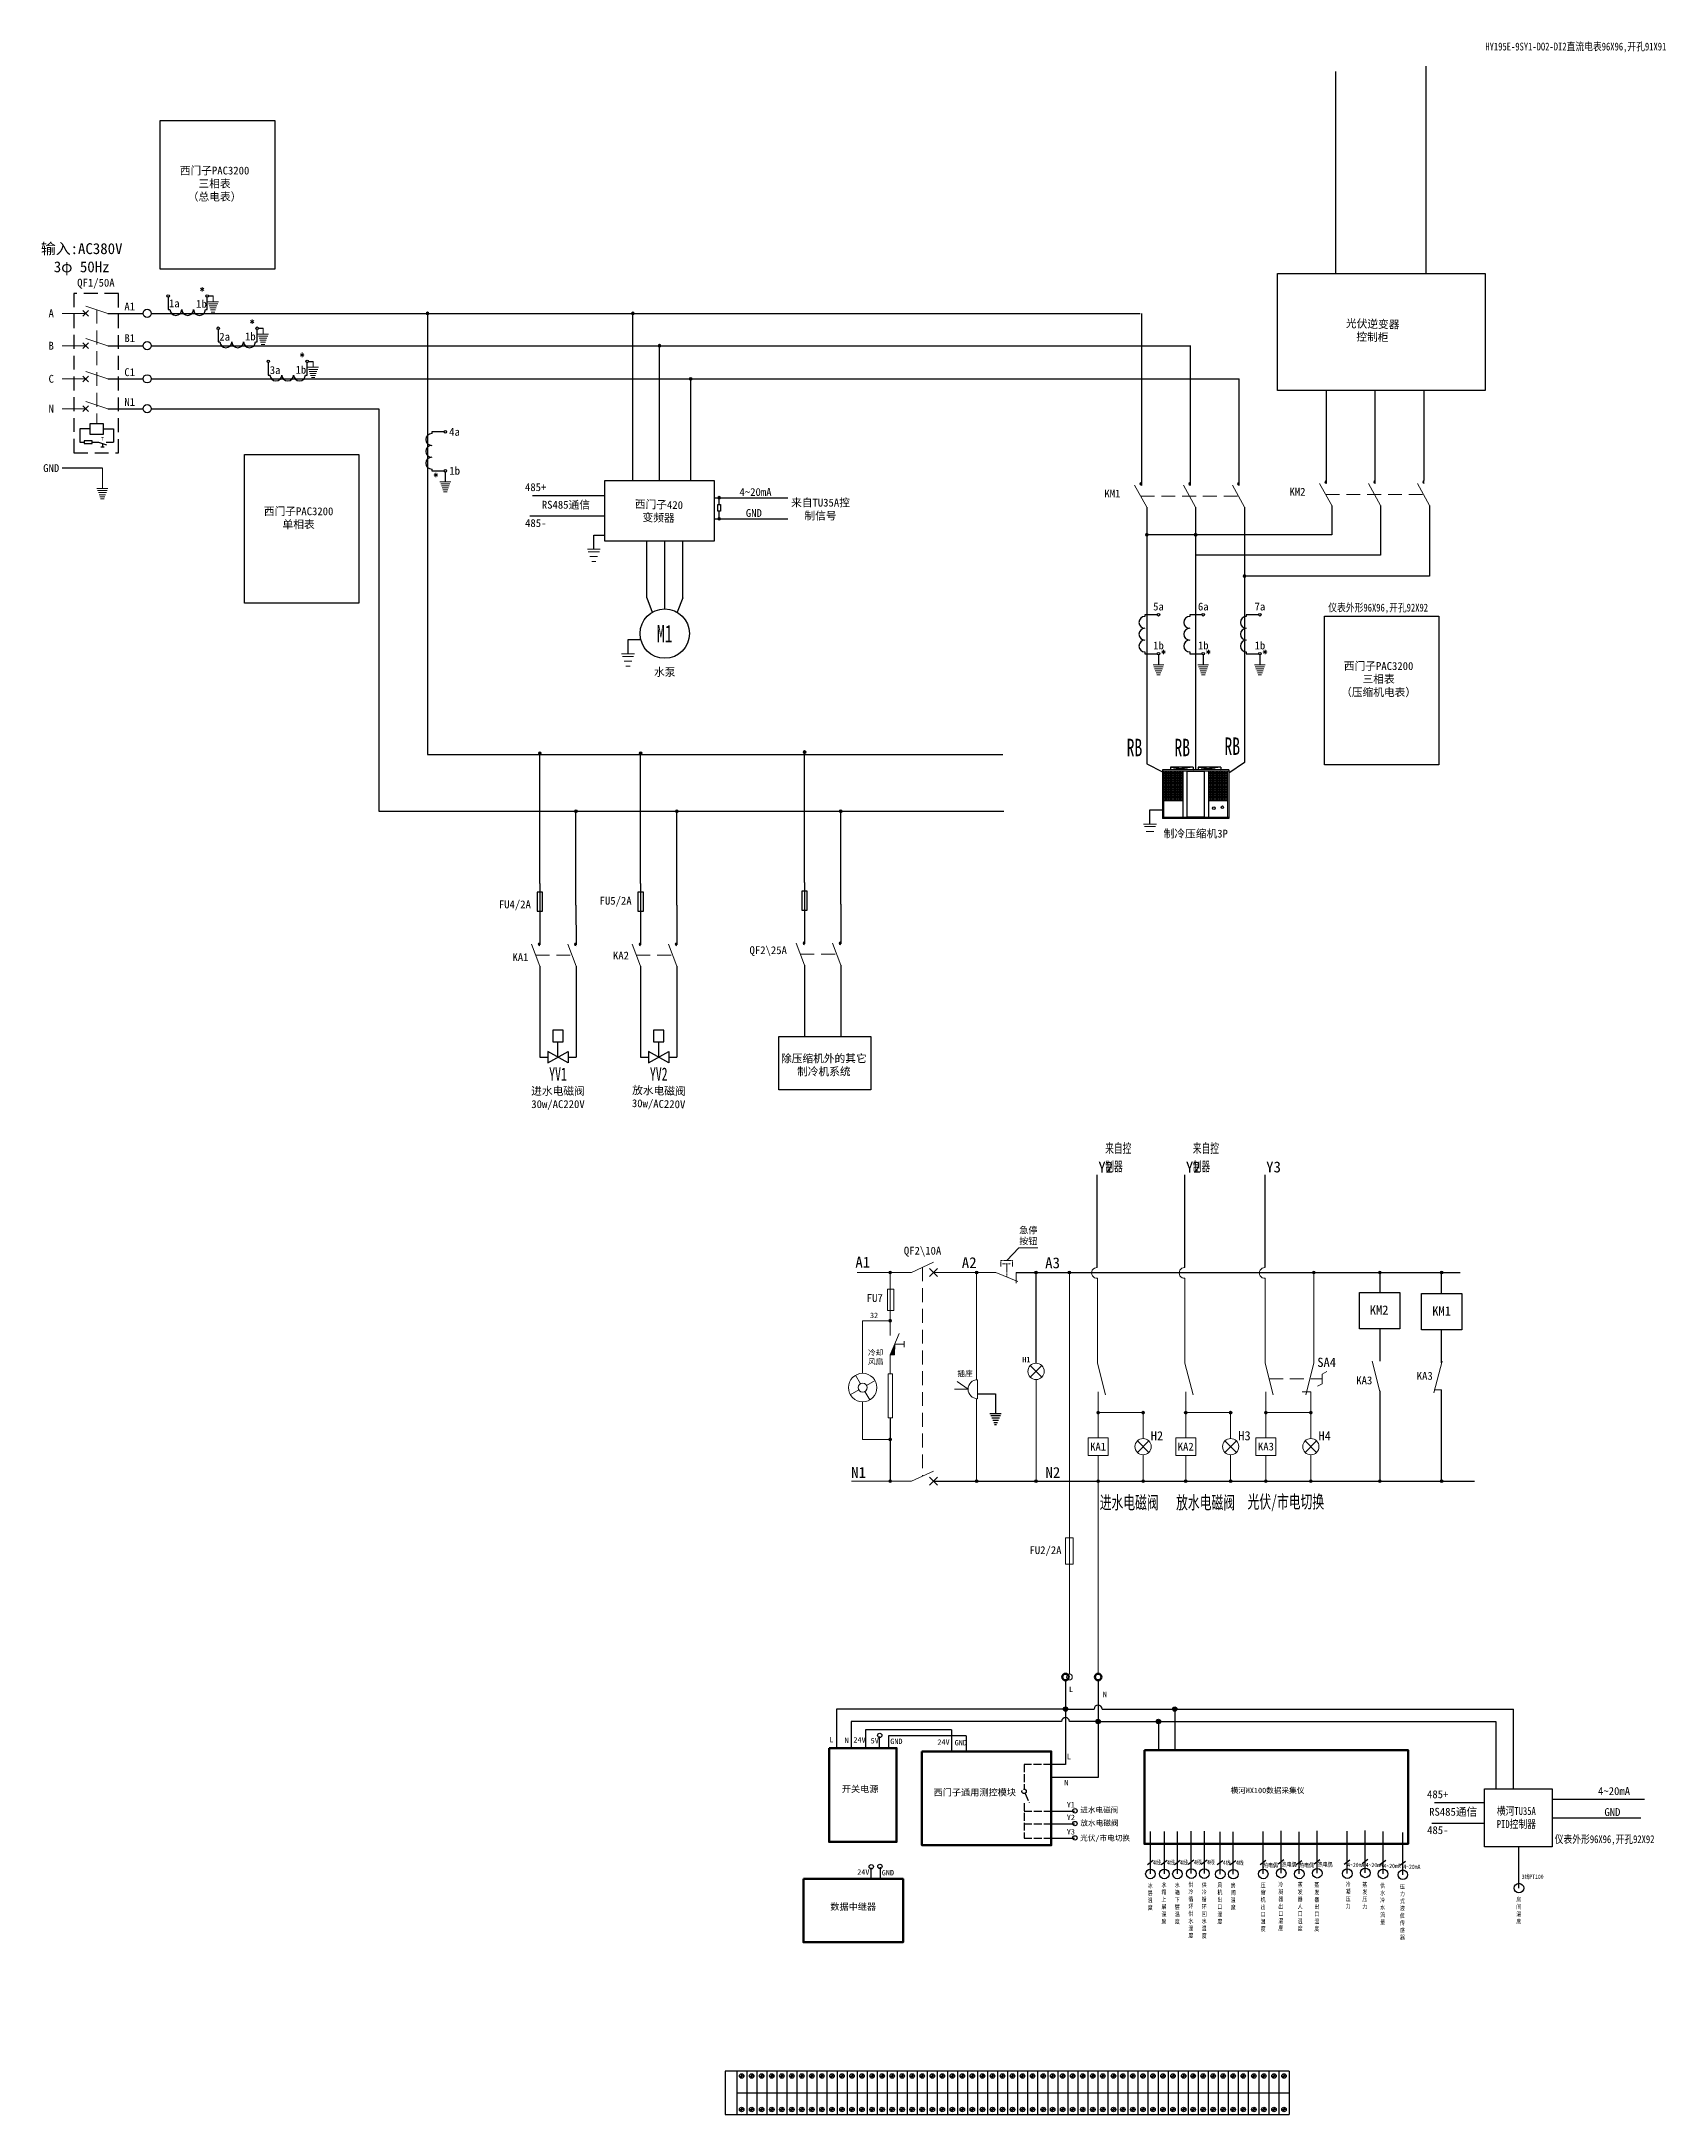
# Model space of a CAD drawing. Header units: millimetres. Extents: x -12 to 14427, y -3355744248 to 6060.
# Drawn here: x 4781 to 5526, y 2237 to 3187 of the extents above; entities that cross this region are included whole.
import ezdxf

# ---------------------------------------------------------------- set-up
doc = ezdxf.new("R2010")
doc.units = ezdxf.units.MM
for name, pattern in [('ACAD_ISO02W100', [15, 12, -3]), ('DASHED', [0.75, 0.5, -0.25]), ('DASHED2', [9.525, 6.35, -3.175])]:
    doc.linetypes.add(name, pattern=pattern)
for name, color, linetype in [('1', 7, 'Continuous'), ('PUB_DIM', 3, 'Continuous'), ('图框_外框线', 7, 'Continuous')]:
    doc.layers.add(name, color=color, linetype=linetype)
for name, color, linetype, lineweight in [('UN', 7, 'Continuous', 20), ('总内框线', 7, 'Continuous', 50), ('虚线层', 4, 'ACAD_ISO02W100', 25)]:
    doc.layers.add(name, color=color, linetype=linetype, lineweight=lineweight)
doc.styles.add('jdg', font='', dxfattribs={"width": 0.66})
doc.styles.get("Standard").update_dxf_attribs({"font": 'txt', "bigfont": 'gbcbig.shx'})
doc.styles.add('宋体', font='')
doc.styles.add('陈杰（2）', font='gbenor.shx', dxfattribs={"width": 0.8, "bigfont": 'gbcbig.shx'})
doc.styles.get('jdg').set_extended_font_data('FangSong_GB2312')
doc.styles.get('宋体').set_extended_font_data('SimSun')

msp = doc.modelspace()

# ---------------------------------------------------------------- texts
at = {"lineweight": 15, "attachment_point": 5}
for s, insert, char_height, width in [('{\\fSimSun|b0|i0|c134|p2;西门子PAC3200\\P三相表\\P（总电表）}', (4860.81, 3121.47), 3.6, 43.7369), ('{\\fSimSun|b0|i0|c134|p2;输入:AC380V 3φ 50Hz }', (4799.87, 3087.08), 5, 42.8347), ('{\\fSimSun|b0|i0|c134|p2;QF1/50A}', (4806.4, 3075.85), 3.6, 11.3007), ('*', (4855.15, 3072.47), 3.6, 11.3007), ('{\\fSimSun|b0|i0|c134|p2;A}', (4785.91, 3062.24), 3.6, 11.3007), ('{\\fSimSun|b0|i0|c134|p2;A1}', (4821.9, 3065.42), 3.6, 11.3007), ('{\\fSimSun|b0|i0|c134|p2;1a}', (4842.34, 3066.81), 3.6, 11.3007), ('{\\fSimSun|b0|i0|c134|p2;1b}', (4854.8, 3066.61), 3.6, 11.3007), ('{\\fSimSun|b0|i0|c134|p2;B1}', (4821.9, 3050.91), 3.6, 11.3007), ('{\\fSimSun|b0|i0|c134|p2;2a}', (4865.42, 3051.53), 3.6, 11.3007), ('{\\fSimSun|b0|i0|c134|p2;1b}', (4877.23, 3051.64), 3.6, 11.3007), ('*', (4878.09, 3057.64), 3.6, 11.3007), ('{\\fSimSun|b0|i0|c134|p2;B}', (4785.91, 3047.42), 3.6, 11.3007), ('*', (4901.02, 3042.44), 3.6, 11.3007), ('{\\fSimSun|b0|i0|c134|p2;C}', (4785.91, 3032.22), 3.6, 11.3007), ('{\\fSimSun|b0|i0|c134|p2;C1}', (4821.9, 3035.26), 3.6, 11.3007), ('\\pt3.6;{\\fSimSun|b0|i0|c134|p2;3a}', (4888.58, 3036.23), 3.6, 11.3007), ('{\\fSimSun|b0|i0|c134|p2;1b}', (4900.39, 3036.35), 3.6, 11.3007), ('{\\fSimSun|b0|i0|c134|p2;N1}', (4821.9, 3021.63), 3.6, 11.3007), ('{\\fSimSun|b0|i0|c134|p2;N}', (4785.91, 3018.54), 3.6, 11.3007), ('{\\fSimSun|b0|i0|c134|p2;T}', (4809.43, 3004.71), 1.6, 2.2915), ('{\\fSimSun|b0|i0|c134|p2;4a}', (4970.84, 3007.92), 3.6, 11.3007), ('{\\fSimSun|b0|i0|c134|p2;GND}', (4785.91, 2991.29), 3.6, 11.3007), ('*', (4962.27, 2987.41), 3.6, 11.3007), ('{\\fSimSun|b0|i0|c134|p2;1b}', (4970.95, 2990.08), 3.6, 11.3007), ('{\\fSimSun|b0|i0|c134|p2;485+}', (5008.05, 2982.55), 3.6, 11.3007), ('{\\fSimSun|b0|i0|c134|p2;RS485通信}', (5021.91, 2974.32), 3.6, 29.6539), ('{\\fSimSun|b0|i0|c134|p2;4~20mA}', (5108.86, 2980.33), 3.6, 11.3007), ('{\\fSimSun|b0|i0|c134|p2;来自TU35A控制信号}', (5138.65, 2972.29), 3.6, 28.0027), ('{\\fSimSun|b0|i0|c134|p2;KM1}', (5272.52, 2979.65), 3.6, 16.0331), ('{\\fSimSun|b0|i0|c134|p2;KM2}', (5357.37, 2980.48), 3.6, 16.0331), ('{\\fSimSun|b0|i0|c134|p2;西门子PAC3200\\P单相表}', (4899.35, 2968.33), 3.6, 43.7369), ('{\\fSimSun|b0|i0|c134|p2;485-}', (5008.09, 2966.09), 3.6, 11.3007), ('{\\fSimSun|b0|i0|c134|p2;GND}', (5108.11, 2970.7), 3.6, 11.3007), ('{\\fSimSun|b0|i0|c134|p2;5a}', (5293.64, 2927.84), 3.6, 11.3007), ('{\\fSimSun|b0|i0|c134|p2;6a}', (5314.17, 2927.84), 3.6, 11.3007), ('{\\fSimSun|b0|i0|c134|p2;7a}', (5340.14, 2927.84), 3.6, 11.3007), ('{\\fSimSun|b0|i0|c134|p2;1b}', (5293.64, 2909.99), 3.6, 11.3007), ('*', (5295.97, 2906.25), 3.6, 11.3007), ('{\\fSimSun|b0|i0|c134|p2;1b}', (5314.17, 2909.99), 3.6, 11.3007), ('*', (5316.5, 2906.25), 3.6, 11.3007), ('{\\fSimSun|b0|i0|c134|p2;1b}', (5340.14, 2909.99), 3.6, 11.3007), ('*', (5342.48, 2906.25), 3.6, 11.3007), ('{\\fSimSun|b0|i0|c134|p2;水泵}', (5067.24, 2897.62), 3.6, 22.2869), ('{\\fSimSun|b0|i0|c134|p2;西门子PAC3200\\P三相表\\P（压缩机电表）}', (5394.57, 2894.35), 3.6, 43.7369), ('{\\fSimSun|b0|i0|c134|p2;制冷压缩机3P}', (5310.74, 2823.57), 3.6, 43.6933), ('{\\fSimSun|b0|i0|c134|p2;FU5/2A}', (5044.71, 2792.58), 3.6, 15.7033), ('{\\fSimSun|b0|i0|c134|p2;FU4/2A}', (4998.51, 2790.9), 3.6, 15.7033), ('{\\fSimSun|b0|i0|c134|p2;KA1}', (5001.08, 2767.14), 3.6, 11.3007), ('{\\fSimSun|b0|i0|c134|p2;KA2}', (5047.16, 2767.89), 3.6, 11.3007), ('{\\fSimSun|b0|i0|c134|p2;QF2\\\\25A}', (5114.68, 2769.88), 3.6, 16.0331), ('{\\fSimSun|b0|i0|c134|p2;除压缩机外的其它制冷机系统}', (5140.19, 2717.52), 3.6, 40.643), ('{\\fSimSun|b0|i0|c134|p2;进水电磁阀\\P30w/AC220V}', (5018.29, 2702.33), 3.6, 29.2558), ('{\\fSimSun|b0|i0|c134|p2;485+}', (5421.67, 2383.4), 3.6, 11.3007), ('{\\fSimSun|b0|i0|c134|p2;4~20mA}', (5502.53, 2384.86), 3.6, 11.3007), ('{\\fSimSun|b0|i0|c134|p2;RS485通信}', (5428.78, 2375.18), 3.6, 29.6539), ('{\\fSimSun|b0|i0|c134|p2;GND}', (5501.77, 2375.24), 3.6, 11.3007), ('{\\fSimSun|b0|i0|c134|p2;485-}', (5421.72, 2366.95), 3.6, 11.3007)]:
    msp.add_mtext(s, dxfattribs=dict(at, insert=insert, char_height=char_height, width=width))
at = {"lineweight": 15, "char_height": 3.6, "width": 29.2558, "attachment_point": 5, "rotation": 358.62767}
for s, insert in [('{\\fSimSun|b0|i0|c134|p2;光伏逆变器控制柜}', (5391.79, 3054.21)), ('{\\fSimSun|b0|i0|c134|p2;西门子420\\P变频器}', (5064.5, 2971.38)), ('{\\fSimSun|b0|i0|c134|p2;放水电磁阀\\P30w/AC220V}', (5064.48, 2702.49))]:
    msp.add_mtext(s, dxfattribs=dict(at, insert=insert))
at = {"attachment_point": 5, "style": 'jdg'}
for s, insert, char_height, width in [('M1', (5067.24, 2915.46), 8, 14.5866), ('RB', (5282.62, 2863.25), 8, 14.5866), ('RB', (5304.53, 2863.25), 8, 14.5866), ('RB', (5327.47, 2863.87), 8, 14.5866), ('YV1', (5018.29, 2713.57), 6, 14.5866), ('YV2', (5064.48, 2713.57), 6, 14.5866), ('{\\fSimSun|b0|i0|c134|p2;进水电磁阀}', (5280.2, 2516.82), 6, 29.8265), ('{\\fSimSun|b0|i0|c134|p2;放水电磁阀}', (5315.24, 2516.82), 6, 29.605), ('{\\fSimSun|b0|i0|c134|p2;光伏/市电切换}', (5352.03, 2516.81), 6, 75.859)]:
    msp.add_mtext(s, dxfattribs=dict(at, insert=insert, char_height=char_height, width=width))
at = {"color": 7, "lineweight": 20, "attachment_point": 5}
for s, insert, char_height, width in [('\\A1;{\\fSimSun|b0|i0|c134|p2;QF2\\\\10A}', (5185.46, 2632.15), 3.6, 15.1495), ('{\\fSimSun|b0|i0|c134|p2;FU7}', (5163.53, 2610.87), 3.6, 15.7033), ('{\\fSimSun|b0|i0|c134|p2;KM2}', (5394.81, 2605.39), 4.2, 15.1495), ('{\\fSimSun|b0|i0|c134|p2;KM1}', (5423.45, 2604.94), 4.2, 15.1495), ('{\\fSimSun|b0|i0|c134|p2;SA4}', (5370.75, 2581.39), 4.2, 15.1495), ('{\\fFangSong_GB2312|b0|i0|c134|p49;H2}', (5292.92, 2547.74), 4.2, 15.1495), ('{\\fFangSong_GB2312|b0|i0|c134|p49;H3}', (5333.07, 2547.74), 4.2, 15.1495), ('{\\fFangSong_GB2312|b0|i0|c134|p49;H4}', (5369.86, 2547.74), 4.2, 15.1495), ('{\\fSimSun|b0|i0|c134|p2;FU2/2A}', (5241.82, 2494.89), 3.6, 15.7033)]:
    msp.add_mtext(s, dxfattribs=dict(at, insert=insert, char_height=char_height, width=width))
at = {"layer": '1', "color": 7, "lineweight": 20, "attachment_point": 5}
for s, insert, char_height, width in [('{\\fSimSun|b0|i0|c134|p2;Y2}', (5269.44, 2670.93), 5, 50.3055), ('{\\fSimSun|b0|i0|c134|p2;Y2}', (5309.6, 2670.93), 5, 50.3055), ('{\\fSimSun|b0|i0|c134|p2;Y3}', (5346.39, 2670.93), 5, 50.3055), ('{\\fSimSun|b0|i0|c134|p2;急停按钮}', (5233.95, 2639.31), 3, 11.4894), ('{\\fSimSun|b0|i0|c134|p2;A1}', (5158.05, 2627.35), 5, 8.1507), ('{\\fSimSun|b0|i0|c134|p2;A2}', (5206.84, 2627.1), 5, 8.1507), ('{\\fSimSun|b0|i0|c134|p2;A3}', (5245.06, 2626.99), 5, 8.1507), ('{\\fSimSun|b0|i0|c134|p2;32}', (5163.23, 2602.93), 2.5, 8.1507), ('{\\fSimSun|b0|i0|c134|p2;冷却风扇}', (5163.95, 2583.62), 2.5, 8.5682), ('{\\fSimSun|b0|i0|c134|p2;插座}', (5204.93, 2576.14), 2.5, 8.7127), ('{\\fFangSong_GB2312|b0|i0|c134|p49;H1}', (5233.05, 2582.66), 2.5, 8.1507), ('{\\fSimSun|b0|i0|c134|p2;KA3}', (5415.73, 2575.19), 3.6, 12.226), ('{\\fSimSun|b0|i0|c134|p2;KA3}', (5388, 2573.12), 3.6, 12.226), ('{\\fSimSun|b0|i0|c134|p2;KA1}', (5265.96, 2542.78), 3.6, 12.226), ('{\\fSimSun|b0|i0|c134|p2;KA2}', (5306.12, 2542.78), 3.6, 12.226), ('{\\fSimSun|b0|i0|c134|p2;KA3}', (5342.9, 2542.78), 3.6, 12.226), ('{\\fSimSun|b0|i0|c134|p2;N1}', (5156.11, 2530.93), 5, 8.1507), ('{\\fSimSun|b0|i0|c134|p2;N2}', (5245.21, 2530.93), 5, 8.1507)]:
    msp.add_mtext(s, dxfattribs=dict(at, insert=insert, char_height=char_height, width=width))
at = {"layer": '总内框线', "lineweight": -3, "attachment_point": 1, "style": '陈杰（2）'}
for s, width, gutter_width, heights, insert, char_height in [('{\\fSimSun|b0|i0|c134|p2;HY195E-9SY1-DO2-DI2直流电表96X96,开孔91X91}', 89.2614, 99.96, [0], (5443.53, 3186.36), 3.6), ('{\\fSimSun|b0|i0|c134|p2;仪表外形96X96,开孔92X92}', 89.2614, 99.96, [0], (5371.49, 2929.18), 3.6), ('{\\fSimSun|b0|i0|c134|p2;横河TU35A\\PPID控制器}', 21.5922, 99.96, [0], (5448.78, 2377.56), 3.6), ('{\\fSimSun|b0|i0|c134|p2;仪表外形96X96,开孔92X92}', 55.5093, 99.96, [0], (5475.31, 2364.64), 3.6), ('{\\fSimSun|b0|i0|c134|p2;4线}', 19.993, 99.96, [0], (5291.18, 2353.15), 2), ('{\\fSimSun|b0|i0|c134|p2;4线}', 19.993, 99.96, [0], (5297.58, 2353.15), 2), ('{\\fSimSun|b0|i0|c134|p2;4线}', 19.993, 99.96, [0], (5303.56, 2353.15), 2), ('{\\fSimSun|b0|i0|c134|p2;4线}', 19.993, 99.96, [0], (5309.92, 2353.3), 2), ('{\\fSimSun|b0|i0|c134|p2;4线}', 19.993, 99.96, [0], (5315.9, 2353.3), 2), ('{\\fSimSun|b0|i0|c134|p2;4线}', 19.993, 99.96, [0], (5323.2, 2353.04), 2), ('{\\fSimSun|b0|i0|c134|p2;4线}', 19.993, 99.96, [0], (5329.18, 2353.04), 2), ('{\\fSimSun|b0|i0|c134|p2;热电偶}', 8.0749, 99.96, [0], (5341.63, 2351.93), 2), ('{\\fSimSun|b0|i0|c134|p2;热电偶}', 8.0749, 99.96, [0], (5350.19, 2352.24), 2), ('{\\fSimSun|b0|i0|c134|p2;热电偶}', 8.0749, 99.96, [0], (5358.15, 2351.92), 2), ('{\\fSimSun|b0|i0|c134|p2;热电偶}', 8.0749, 99.96, [0], (5366.71, 2352.23), 2), ('{\\fSimSun|b0|i0|c134|p2;4~20mA}', 8.0749, 99.96, [0], (5380.18, 2352.07), 2), ('{\\fSimSun|b0|i0|c134|p2;4~20mA}', 8.0749, 99.96, [0], (5388.69, 2352.04), 2), ('{\\fSimSun|b0|i0|c134|p2;4~20mA}', 8.0749, 99.96, [0], (5396.83, 2351.58), 2), ('{\\fSimSun|b0|i0|c134|p2;4~20mA}', 8.0749, 99.96, [0], (5405.91, 2351.18), 2), ('{\\fSimSun|b0|i0|c134|p2;冰层温度}', 2.4492, 99.96, [15.6], (5288.7, 2342.5), 2), ('{\\fSimSun|b0|i0|c134|p2;水箱上层温度}', 2.4492, 99.96, [22.69], (5295.03, 2342.89), 2), ('{\\fSimSun|b0|i0|c134|p2;水箱下层温度}', 2.4492, 99.96, [22.69], (5301.14, 2342.76), 2), ('{\\fSimSun|b0|i0|c134|p2;供冷循环供水温度}', 2.4492, 99.96, [31.27], (5307.38, 2343.04), 2), ('{\\fSimSun|b0|i0|c134|p2;供冷循环回水}{\\fSimSun|b0|i0|c134|p2;温度}', 2.4492, 0, [32.73], (5313.49, 2342.91), 2), ('{\\fSimSun|b0|i0|c134|p2;风机出口温度}', 2.4492, 99.96, [22.69], (5320.66, 2342.79), 2), ('{\\fSimSun|b0|i0|c134|p2;房间温度}', 2.4492, 99.96, [22.69], (5326.77, 2342.65), 2), ('{\\fSimSun|b0|i0|c134|p2;压缩机出口温度}', 2.4492, 99.96, [32.06], (5340.48, 2342.76), 2), ('{\\fSimSun|b0|i0|c134|p2;冷凝器出口温度}', 2.4492, 99.96, [32.06], (5348.58, 2343.09), 2), ('{\\fSimSun|b0|i0|c134|p2;蒸发器人口温度}', 2.4492, 99.96, [32.06], (5357.47, 2343), 2), ('{\\fSimSun|b0|i0|c134|p2;蒸发器出口温度}', 2.4492, 99.96, [32.06], (5365.12, 2342.83), 2), ('{\\fSimSun|b0|i0|c134|p2;冷凝压力}', 2.4492, 99.96, [20.39], (5379.5, 2343.16), 2), ('{\\fSimSun|b0|i0|c134|p2;蒸发压力}', 2.4492, 99.96, [32.06], (5387.14, 2342.99), 2), ('{\\fSimSun|b0|i0|c134|p2;供水冷水流量}', 2.4492, 99.96, [32.06], (5395.29, 2342.54), 2), ('{\\fSimSun|b0|i0|c134|p2;压力式液位传感器}', 2.4492, 99.96, [32.06], (5404.36, 2342.14), 2), ('{\\fSimSun|b0|i0|c134|p2;3线PT100}', 19.993, 99.96, [0], (5460.15, 2346.64), 2), ('{\\fSimSun|b0|i0|c134|p2;房间温度}', 2.4492, 99.96, [22.69], (5457.73, 2336.25), 2)]:
    msp.add_mtext_dynamic_manual_height_columns(s, width=width, gutter_width=gutter_width, heights=heights, dxfattribs=dict(at, insert=insert, char_height=char_height))
at = {"layer": '总内框线', "lineweight": -3, "char_height": 5, "width": 14.9625, "attachment_point": 1, "style": '陈杰（2）'}
for insert in [(5269.21, 2681.88), (5309.37, 2681.88)]:
    msp.add_mtext('来自控制器', dxfattribs=dict(at, insert=insert))
at = {"layer": '总内框线', "attachment_point": 1, "style": '宋体'}
for s, width, insert, char_height in [('L', 3.6868, (5252.59, 2432.79), 2.5), ('N', 1.6009, (5268.12, 2430.43), 2.5), ('L', 1.6009, (5142.74, 2409.71), 2.5), ('N', 1.6009, (5149.73, 2409.42), 2.5), ('24V', 4.2899, (5153.76, 2409.6), 2.5), ('5V', 4.2899, (5161.67, 2409.23), 2.5), ('GND', 6.3687, (5170.65, 2408.94), 2.5), ('24V', 4.2899, (5192.27, 2408.61), 2.5), ('GND', 6.3687, (5200.2, 2408.32), 2.5), ('L', 1.6009, (5251.63, 2402.01), 2.5), ('开关电源', 20.4443, (5148.43, 2387.33), 3), ('西门子通用测控模块', 48.9372, (5190.5, 2385.8), 3), ('N', 1.6009, (5250.45, 2389.97), 2.5), ('{\\H0.83333x;横河MX100数据采集仪}', 40.833, (5326.67, 2386.44), 3), ('\\A1;Y1', 1.6009, (5251.6, 2379.9), 2.5), ('{\\H0.83333x;进水电磁阀}', 22.4747, (5257.76, 2377.51), 3), ('\\A1;Y2', 6.4647, (5251.6, 2374.07), 2.5), ('\\A1;Y3', 6.4647, (5251.6, 2367.5), 2.5), ('{\\H0.83333x;放水电磁阀}', 22.4747, (5257.83, 2371.51), 3), ('{\\H0.83333x;光伏/市电切换}', 24.9397, (5257.72, 2364.63), 3), ('24V', 5.7558, (5155.5, 2349.02), 2.5), ('GND', 6.3687, (5166.76, 2348.73), 2.5), ('数据中继器', 27.2104, (5143.16, 2333.41), 3)]:
    msp.add_mtext_dynamic_manual_height_columns(s, width=width, gutter_width=99.96, heights=[0], dxfattribs=dict(at, insert=insert, char_height=char_height))

# ---------------------------------------------------------------- hatches: boundary and pattern name
at = {"lineweight": 15}
h = msp.add_hatch(color=256, dxfattribs=at)
h.paths.add_polyline_path([(4958.44, 3061.6, 0.414214), (4959.08, 3062.24, 0.414214), (4958.44, 3062.89)])
h.paths.add_polyline_path([(4957.8, 3062.24, 0.414214), (4958.44, 3061.6), (4958.44, 3062.24)])
h.paths.add_polyline_path([(4958.44, 3062.24), (4958.44, 3062.89, 0.414214), (4957.8, 3062.24)])
h = msp.add_hatch(color=256, dxfattribs=at)
h.paths.add_polyline_path([(4958.44, 3061.6, 0.414214), (4959.08, 3062.24, 0.414214), (4958.44, 3062.89)])
h.paths.add_polyline_path([(4957.8, 3062.24, 0.414214), (4958.44, 3061.6), (4958.44, 3062.24)])
h.paths.add_polyline_path([(4958.44, 3062.24), (4958.44, 3062.89, 0.414214), (4957.8, 3062.24)])
h = msp.add_hatch(color=256, dxfattribs=at)
h.paths.add_polyline_path([(5052.59, 3061.6, 0.414214), (5053.23, 3062.24, 0.414214), (5052.59, 3062.89)])
h.paths.add_polyline_path([(5051.95, 3062.24, 0.414214), (5052.59, 3061.6), (5052.59, 3062.24)])
h.paths.add_polyline_path([(5052.59, 3062.24), (5052.59, 3062.89, 0.414214), (5051.95, 3062.24)])
h = msp.add_hatch(color=256, dxfattribs=at)
h.paths.add_polyline_path([(5052.59, 3061.6, 0.414214), (5053.23, 3062.24, 0.414214), (5052.59, 3062.89)])
h.paths.add_polyline_path([(5051.95, 3062.24, 0.414214), (5052.59, 3061.6), (5052.59, 3062.24)])
h.paths.add_polyline_path([(5052.59, 3062.24), (5052.59, 3062.89, 0.414214), (5051.95, 3062.24)])
h = msp.add_hatch(color=256, dxfattribs=at)
h.paths.add_polyline_path([(5064.81, 3046.77, 0.414214), (5065.46, 3047.42, 0.414214), (5064.81, 3048.06)])
h.paths.add_polyline_path([(5064.17, 3047.42, 0.414214), (5064.81, 3046.77), (5064.81, 3047.42)])
h.paths.add_polyline_path([(5064.81, 3047.42), (5064.81, 3048.06, 0.414214), (5064.17, 3047.42)])
h = msp.add_hatch(color=256, dxfattribs=at)
h.paths.add_polyline_path([(5064.81, 3046.77, 0.414214), (5065.46, 3047.42, 0.414214), (5064.81, 3048.06)])
h.paths.add_polyline_path([(5064.17, 3047.42, 0.414214), (5064.81, 3046.77), (5064.81, 3047.42)])
h.paths.add_polyline_path([(5064.81, 3047.42), (5064.81, 3048.06, 0.414214), (5064.17, 3047.42)])
h = msp.add_hatch(color=256, dxfattribs=at)
h.paths.add_polyline_path([(5079.14, 3031.58, 0.414214), (5079.78, 3032.22, 0.414214), (5079.14, 3032.86)])
h.paths.add_polyline_path([(5078.5, 3032.22, 0.414214), (5079.14, 3031.58), (5079.14, 3032.22)])
h.paths.add_polyline_path([(5079.14, 3032.22), (5079.14, 3032.86, 0.414214), (5078.5, 3032.22)])
h = msp.add_hatch(color=256, dxfattribs=at)
h.paths.add_polyline_path([(5079.14, 3031.58, 0.414214), (5079.78, 3032.22, 0.414214), (5079.14, 3032.86)])
h.paths.add_polyline_path([(5078.5, 3032.22, 0.414214), (5079.14, 3031.58), (5079.14, 3032.22)])
h.paths.add_polyline_path([(5079.14, 3032.22), (5079.14, 3032.86, 0.414214), (5078.5, 3032.22)])
for points in [[(5285.82, 2984.82, 1), (5285.82, 2983.38)], [(5308.22, 2984.82, 1), (5308.22, 2983.38)], [(5330.66, 2984.82, 1), (5330.66, 2983.38)], [(5370.66, 2985.65, 1), (5370.66, 2984.21)], [(5393.06, 2985.65, 1), (5393.06, 2984.21)], [(5415.51, 2985.65, 1), (5415.51, 2984.21)], [(5009.99, 2773.77, 1), (5009.99, 2772.33)], [(5026.58, 2773.77, 1), (5026.58, 2772.33)], [(5056.19, 2773.77, 1), (5056.19, 2772.33)], [(5072.77, 2773.77, 1), (5072.77, 2772.33)], [(5131.37, 2774.25, 1), (5131.37, 2772.81)], [(5147.95, 2774.25, 1), (5147.95, 2772.81)]]:
    msp.add_hatch(color=256, dxfattribs=at).paths.add_polyline_path(points)
h = msp.add_hatch(color=256, dxfattribs=at)
h.paths.add_polyline_path([(5092.23, 2977.1, 0.414214), (5092.87, 2977.74, 0.414214), (5092.23, 2978.39)])
h.paths.add_polyline_path([(5091.59, 2977.74, 0.414214), (5092.23, 2977.1), (5092.23, 2977.74)])
h.paths.add_polyline_path([(5092.23, 2977.74), (5092.23, 2978.39, 0.414214), (5091.59, 2977.74)])
h = msp.add_hatch(color=256, dxfattribs=at)
h.paths.add_polyline_path([(5092.23, 2977.1, 0.414214), (5092.87, 2977.74, 0.414214), (5092.23, 2978.39)])
h.paths.add_polyline_path([(5091.59, 2977.74, 0.414214), (5092.23, 2977.1), (5092.23, 2977.74)])
h.paths.add_polyline_path([(5092.23, 2977.74), (5092.23, 2978.39, 0.414214), (5091.59, 2977.74)])
h = msp.add_hatch(color=256, dxfattribs=at)
h.paths.add_polyline_path([(5092.23, 2967.41, 0.414214), (5092.87, 2968.05, 0.414214), (5092.23, 2968.7)])
h.paths.add_polyline_path([(5091.59, 2968.05, 0.414214), (5092.23, 2967.41), (5092.23, 2968.05)])
h.paths.add_polyline_path([(5092.23, 2968.05), (5092.23, 2968.7, 0.414214), (5091.59, 2968.05)])
h = msp.add_hatch(color=256, dxfattribs=at)
h.paths.add_polyline_path([(5092.23, 2967.41, 0.414214), (5092.87, 2968.05, 0.414214), (5092.23, 2968.7)])
h.paths.add_polyline_path([(5091.59, 2968.05, 0.414214), (5092.23, 2967.41), (5092.23, 2968.05)])
h.paths.add_polyline_path([(5092.23, 2968.05), (5092.23, 2968.7, 0.414214), (5091.59, 2968.05)])
h = msp.add_hatch(color=256, dxfattribs=at)
h.paths.add_polyline_path([(5288.26, 2960.15, 0.414214), (5288.9, 2960.79, 0.414214), (5288.26, 2961.43)])
h.paths.add_polyline_path([(5287.61, 2960.79, 0.414214), (5288.26, 2960.15), (5288.26, 2960.79)])
h.paths.add_polyline_path([(5288.26, 2960.79), (5288.26, 2961.43, 0.414214), (5287.61, 2960.79)])
h = msp.add_hatch(color=256, dxfattribs=at)
h.paths.add_polyline_path([(5288.26, 2960.15, 0.414214), (5288.9, 2960.79, 0.414214), (5288.26, 2961.43)])
h.paths.add_polyline_path([(5287.61, 2960.79, 0.414214), (5288.26, 2960.15), (5288.26, 2960.79)])
h.paths.add_polyline_path([(5288.26, 2960.79), (5288.26, 2961.43, 0.414214), (5287.61, 2960.79)])
h = msp.add_hatch(color=256, dxfattribs=at)
h.paths.add_polyline_path([(5310.67, 2960.15, 0.414214), (5311.31, 2960.79, 0.414214), (5310.67, 2961.43)])
h.paths.add_polyline_path([(5310.02, 2960.79, 0.414214), (5310.67, 2960.15), (5310.67, 2960.79)])
h.paths.add_polyline_path([(5310.67, 2960.79), (5310.67, 2961.43, 0.414214), (5310.02, 2960.79)])
h = msp.add_hatch(color=256, dxfattribs=at)
h.paths.add_polyline_path([(5310.67, 2960.15, 0.414214), (5311.31, 2960.79, 0.414214), (5310.67, 2961.43)])
h.paths.add_polyline_path([(5310.02, 2960.79, 0.414214), (5310.67, 2960.15), (5310.67, 2960.79)])
h.paths.add_polyline_path([(5310.67, 2960.79), (5310.67, 2961.43, 0.414214), (5310.02, 2960.79)])
h = msp.add_hatch(color=256, dxfattribs=at)
h.paths.add_polyline_path([(5333.11, 2941.19, 0.414214), (5333.75, 2941.84, 0.414214), (5333.11, 2942.48)])
h.paths.add_polyline_path([(5332.46, 2941.84, 0.414214), (5333.11, 2941.19), (5333.11, 2941.84)])
h.paths.add_polyline_path([(5333.11, 2941.84), (5333.11, 2942.48, 0.414214), (5332.46, 2941.84)])
h = msp.add_hatch(color=256, dxfattribs=at)
h.paths.add_polyline_path([(5333.11, 2941.19, 0.414214), (5333.75, 2941.84, 0.414214), (5333.11, 2942.48)])
h.paths.add_polyline_path([(5332.46, 2941.84, 0.414214), (5333.11, 2941.19), (5333.11, 2941.84)])
h.paths.add_polyline_path([(5333.11, 2941.84), (5333.11, 2942.48, 0.414214), (5332.46, 2941.84)])
h = msp.add_hatch(color=256, dxfattribs=at)
h.paths.add_polyline_path([(5009.99, 2860.04, 0.414214), (5010.64, 2860.68, 0.414214), (5009.99, 2861.33)])
h.paths.add_polyline_path([(5009.35, 2860.68, 0.414214), (5009.99, 2860.04), (5009.99, 2860.68)])
h.paths.add_polyline_path([(5009.99, 2860.68), (5009.99, 2861.33, 0.414214), (5009.35, 2860.68)])
h = msp.add_hatch(color=256, dxfattribs=at)
h.paths.add_polyline_path([(5009.99, 2860.04, 0.414214), (5010.64, 2860.68, 0.414214), (5009.99, 2861.33)])
h.paths.add_polyline_path([(5009.35, 2860.68, 0.414214), (5009.99, 2860.04), (5009.99, 2860.68)])
h.paths.add_polyline_path([(5009.99, 2860.68), (5009.99, 2861.33, 0.414214), (5009.35, 2860.68)])
h = msp.add_hatch(color=256, dxfattribs=at)
h.paths.add_polyline_path([(5056.19, 2860.04, 0.414214), (5056.83, 2860.68, 0.414214), (5056.19, 2861.33)])
h.paths.add_polyline_path([(5055.55, 2860.68, 0.414214), (5056.19, 2860.04), (5056.19, 2860.68)])
h.paths.add_polyline_path([(5056.19, 2860.68), (5056.19, 2861.33, 0.414214), (5055.55, 2860.68)])
h = msp.add_hatch(color=256, dxfattribs=at)
h.paths.add_polyline_path([(5056.19, 2860.04, 0.414214), (5056.83, 2860.68, 0.414214), (5056.19, 2861.33)])
h.paths.add_polyline_path([(5055.55, 2860.68, 0.414214), (5056.19, 2860.04), (5056.19, 2860.68)])
h.paths.add_polyline_path([(5056.19, 2860.68), (5056.19, 2861.33, 0.414214), (5055.55, 2860.68)])
h = msp.add_hatch(color=256, dxfattribs=at)
h.paths.add_polyline_path([(5131.37, 2860.52, 0.414214), (5132.01, 2861.16, 0.414214), (5131.37, 2861.81)])
h.paths.add_polyline_path([(5130.73, 2861.16, 0.414214), (5131.37, 2860.52), (5131.37, 2861.16)])
h.paths.add_polyline_path([(5131.37, 2861.16), (5131.37, 2861.81, 0.414214), (5130.73, 2861.16)])
h = msp.add_hatch(color=256, dxfattribs=at)
h.paths.add_polyline_path([(5131.37, 2860.52, 0.414214), (5132.01, 2861.16, 0.414214), (5131.37, 2861.81)])
h.paths.add_polyline_path([(5130.73, 2861.16, 0.414214), (5131.37, 2860.52), (5131.37, 2861.16)])
h.paths.add_polyline_path([(5131.37, 2861.16), (5131.37, 2861.81, 0.414214), (5130.73, 2861.16)])
h = msp.add_hatch()
h.set_pattern_fill('ANSI37', color=3, scale=0.22464, angle=45, style=0)
h.set_pattern_definition([(90, (3119.2938, 2878.9441), (-0.713232, 1e-16), []), (180, (3119.2938, 2878.9441), (-1e-16, -0.713232), [])])
h.paths.add_polyline_path([(5304.83, 2852.44), (5296.08, 2852.44), (5296.08, 2838.8), (5304.83, 2838.8)])
h.paths.add_polyline_path([(5325.28, 2852.44), (5316.59, 2852.44), (5316.59, 2838.8), (5325.28, 2838.8)])
h = msp.add_hatch(color=256, dxfattribs=at)
h.paths.add_polyline_path([(5026.54, 2833.37, 0.414214), (5027.19, 2834.01, 0.414214), (5026.54, 2834.65)])
h.paths.add_polyline_path([(5025.9, 2834.01, 0.414214), (5026.54, 2833.37), (5026.54, 2834.01)])
h.paths.add_polyline_path([(5026.54, 2834.01), (5026.54, 2834.65, 0.414214), (5025.9, 2834.01)])
h = msp.add_hatch(color=256, dxfattribs=at)
h.paths.add_polyline_path([(5026.54, 2833.37, 0.414214), (5027.19, 2834.01, 0.414214), (5026.54, 2834.65)])
h.paths.add_polyline_path([(5025.9, 2834.01, 0.414214), (5026.54, 2833.37), (5026.54, 2834.01)])
h.paths.add_polyline_path([(5026.54, 2834.01), (5026.54, 2834.65, 0.414214), (5025.9, 2834.01)])
h = msp.add_hatch(color=256, dxfattribs=at)
h.paths.add_polyline_path([(5072.74, 2833.37, 0.414214), (5073.38, 2834.01, 0.414214), (5072.74, 2834.65)])
h.paths.add_polyline_path([(5072.1, 2834.01, 0.414214), (5072.74, 2833.37), (5072.74, 2834.01)])
h.paths.add_polyline_path([(5072.74, 2834.01), (5072.74, 2834.65, 0.414214), (5072.1, 2834.01)])
h = msp.add_hatch(color=256, dxfattribs=at)
h.paths.add_polyline_path([(5072.74, 2833.37, 0.414214), (5073.38, 2834.01, 0.414214), (5072.74, 2834.65)])
h.paths.add_polyline_path([(5072.1, 2834.01, 0.414214), (5072.74, 2833.37), (5072.74, 2834.01)])
h.paths.add_polyline_path([(5072.74, 2834.01), (5072.74, 2834.65, 0.414214), (5072.1, 2834.01)])
h = msp.add_hatch(color=256, dxfattribs=at)
h.paths.add_polyline_path([(5147.92, 2833.37, 0.414214), (5148.56, 2834.01, 0.414214), (5147.92, 2834.65)])
h.paths.add_polyline_path([(5147.28, 2834.01, 0.414214), (5147.92, 2833.37), (5147.92, 2834.01)])
h.paths.add_polyline_path([(5147.92, 2834.01), (5147.92, 2834.65, 0.414214), (5147.28, 2834.01)])
h = msp.add_hatch(color=256, dxfattribs=at)
h.paths.add_polyline_path([(5147.92, 2833.37, 0.414214), (5148.56, 2834.01, 0.414214), (5147.92, 2834.65)])
h.paths.add_polyline_path([(5147.28, 2834.01, 0.414214), (5147.92, 2833.37), (5147.92, 2834.01)])
h.paths.add_polyline_path([(5147.92, 2834.01), (5147.92, 2834.65, 0.414214), (5147.28, 2834.01)])
at = {"lineweight": 20}
h = msp.add_hatch(color=7, dxfattribs=at)
h.paths.add_polyline_path([(5170.64, 2621.99, 0.414214), (5171.28, 2622.63, 0.414214), (5170.64, 2623.27)])
h.paths.add_polyline_path([(5170, 2622.63, 0.414214), (5170.64, 2621.99), (5170.64, 2622.63)])
h.paths.add_polyline_path([(5170.64, 2622.63), (5170.64, 2623.27, 0.414214), (5170, 2622.63)])
h = msp.add_hatch(color=7, dxfattribs=at)
h.paths.add_polyline_path([(5170.64, 2621.99, 0.414214), (5171.28, 2622.63, 0.414214), (5170.64, 2623.27)])
h.paths.add_polyline_path([(5170, 2622.63, 0.414214), (5170.64, 2621.99), (5170.64, 2622.63)])
h.paths.add_polyline_path([(5170.64, 2622.63), (5170.64, 2623.27, 0.414214), (5170, 2622.63)])
h = msp.add_hatch(color=7, dxfattribs=at)
h.paths.add_polyline_path([(5210.25, 2621.99, 0.414214), (5210.89, 2622.63, 0.414214), (5210.25, 2623.27)])
h.paths.add_polyline_path([(5209.61, 2622.63, 0.414214), (5210.25, 2621.99), (5210.25, 2622.63)])
h.paths.add_polyline_path([(5210.25, 2622.63), (5210.25, 2623.27, 0.414214), (5209.61, 2622.63)])
h = msp.add_hatch(color=7, dxfattribs=at)
h.paths.add_polyline_path([(5210.25, 2621.99, 0.414214), (5210.89, 2622.63, 0.414214), (5210.25, 2623.27)])
h.paths.add_polyline_path([(5209.61, 2622.63, 0.414214), (5210.25, 2621.99), (5210.25, 2622.63)])
h.paths.add_polyline_path([(5210.25, 2622.63), (5210.25, 2623.27, 0.414214), (5209.61, 2622.63)])
h = msp.add_hatch(color=7, dxfattribs=at)
h.paths.add_polyline_path([(5237.5, 2621.99, 0.414214), (5238.15, 2622.63, 0.414214), (5237.5, 2623.27)])
h.paths.add_polyline_path([(5236.86, 2622.63, 0.414214), (5237.5, 2621.99), (5237.5, 2622.63)])
h.paths.add_polyline_path([(5237.5, 2622.63), (5237.5, 2623.27, 0.414214), (5236.86, 2622.63)])
h = msp.add_hatch(color=7, dxfattribs=at)
h.paths.add_polyline_path([(5237.5, 2621.99, 0.414214), (5238.15, 2622.63, 0.414214), (5237.5, 2623.27)])
h.paths.add_polyline_path([(5236.86, 2622.63, 0.414214), (5237.5, 2621.99), (5237.5, 2622.63)])
h.paths.add_polyline_path([(5237.5, 2622.63), (5237.5, 2623.27, 0.414214), (5236.86, 2622.63)])
h = msp.add_hatch(color=7, dxfattribs=at)
h.paths.add_polyline_path([(5252.78, 2621.99, 0.414214), (5253.42, 2622.63, 0.414214), (5252.78, 2623.27)])
h.paths.add_polyline_path([(5252.14, 2622.63, 0.414214), (5252.78, 2621.99), (5252.78, 2622.63)])
h.paths.add_polyline_path([(5252.78, 2622.63), (5252.78, 2623.27, 0.414214), (5252.14, 2622.63)])
h = msp.add_hatch(color=7, dxfattribs=at)
h.paths.add_polyline_path([(5252.78, 2621.99, 0.414214), (5253.42, 2622.63, 0.414214), (5252.78, 2623.27)])
h.paths.add_polyline_path([(5252.14, 2622.63, 0.414214), (5252.78, 2621.99), (5252.78, 2622.63)])
h.paths.add_polyline_path([(5252.78, 2622.63), (5252.78, 2623.27, 0.414214), (5252.14, 2622.63)])
h = msp.add_hatch(color=7, dxfattribs=at)
h.paths.add_polyline_path([(5364.84, 2621.99, 0.414214), (5365.49, 2622.63, 0.414214), (5364.84, 2623.27)])
h.paths.add_polyline_path([(5364.2, 2622.63, 0.414214), (5364.84, 2621.99), (5364.84, 2622.63)])
h.paths.add_polyline_path([(5364.84, 2622.63), (5364.84, 2623.27, 0.414214), (5364.2, 2622.63)])
h = msp.add_hatch(color=7, dxfattribs=at)
h.paths.add_polyline_path([(5364.84, 2621.99, 0.414214), (5365.49, 2622.63, 0.414214), (5364.84, 2623.27)])
h.paths.add_polyline_path([(5364.2, 2622.63, 0.414214), (5364.84, 2621.99), (5364.84, 2622.63)])
h.paths.add_polyline_path([(5364.84, 2622.63), (5364.84, 2623.27, 0.414214), (5364.2, 2622.63)])
h = msp.add_hatch(color=7, dxfattribs=at)
h.paths.add_polyline_path([(5395.1, 2621.99, 0.414214), (5395.74, 2622.63, 0.414214), (5395.1, 2623.27)])
h.paths.add_polyline_path([(5394.45, 2622.63, 0.414214), (5395.1, 2621.99), (5395.1, 2622.63)])
h.paths.add_polyline_path([(5395.1, 2622.63), (5395.1, 2623.27, 0.414214), (5394.45, 2622.63)])
h = msp.add_hatch(color=7, dxfattribs=at)
h.paths.add_polyline_path([(5395.1, 2621.99, 0.414214), (5395.74, 2622.63, 0.414214), (5395.1, 2623.27)])
h.paths.add_polyline_path([(5394.45, 2622.63, 0.414214), (5395.1, 2621.99), (5395.1, 2622.63)])
h.paths.add_polyline_path([(5395.1, 2622.63), (5395.1, 2623.27, 0.414214), (5394.45, 2622.63)])
h = msp.add_hatch(color=7, dxfattribs=at)
h.paths.add_polyline_path([(5423.47, 2621.99, 0.414214), (5424.11, 2622.63, 0.414214), (5423.47, 2623.27)])
h.paths.add_polyline_path([(5422.83, 2622.63, 0.414214), (5423.47, 2621.99), (5423.47, 2622.63)])
h.paths.add_polyline_path([(5423.47, 2622.63), (5423.47, 2623.27, 0.414214), (5422.83, 2622.63)])
h = msp.add_hatch(color=7, dxfattribs=at)
h.paths.add_polyline_path([(5423.47, 2621.99, 0.414214), (5424.11, 2622.63, 0.414214), (5423.47, 2623.27)])
h.paths.add_polyline_path([(5422.83, 2622.63, 0.414214), (5423.47, 2621.99), (5423.47, 2622.63)])
h.paths.add_polyline_path([(5423.47, 2622.63), (5423.47, 2623.27, 0.414214), (5422.83, 2622.63)])
h = msp.add_hatch(color=7, dxfattribs=at)
h.paths.add_polyline_path([(5170.64, 2599.84, 0.414214), (5171.28, 2600.49, 0.414214), (5170.64, 2601.13)])
h.paths.add_polyline_path([(5170, 2600.49, 0.414214), (5170.64, 2599.84), (5170.64, 2600.49)])
h.paths.add_polyline_path([(5170.64, 2600.49), (5170.64, 2601.13, 0.414214), (5170, 2600.49)])
h = msp.add_hatch(color=7, dxfattribs=at)
h.paths.add_polyline_path([(5170.64, 2599.84, 0.414214), (5171.28, 2600.49, 0.414214), (5170.64, 2601.13)])
h.paths.add_polyline_path([(5170, 2600.49, 0.414214), (5170.64, 2599.84), (5170.64, 2600.49)])
h.paths.add_polyline_path([(5170.64, 2600.49), (5170.64, 2601.13, 0.414214), (5170, 2600.49)])
msp.add_hatch(color=7, dxfattribs=at).paths.add_polyline_path([(5172.68, 2589.74), (5170.64, 2584.9), (5172.65, 2584.9)])
h = msp.add_hatch(color=7, dxfattribs=at)
h.paths.add_polyline_path([(5265.96, 2557.7, 0.414214), (5266.6, 2558.35, 0.414214), (5265.96, 2558.99)])
h.paths.add_polyline_path([(5265.32, 2558.35, 0.414214), (5265.96, 2557.7), (5265.96, 2558.35)])
h.paths.add_polyline_path([(5265.96, 2558.35), (5265.96, 2558.99, 0.414214), (5265.32, 2558.35)])
h = msp.add_hatch(color=7, dxfattribs=at)
h.paths.add_polyline_path([(5265.96, 2557.7, 0.414214), (5266.6, 2558.35, 0.414214), (5265.96, 2558.99)])
h.paths.add_polyline_path([(5265.32, 2558.35, 0.414214), (5265.96, 2557.7), (5265.96, 2558.35)])
h.paths.add_polyline_path([(5265.96, 2558.35), (5265.96, 2558.99, 0.414214), (5265.32, 2558.35)])
h = msp.add_hatch(color=7, dxfattribs=at)
h.paths.add_polyline_path([(5286.57, 2557.7, 0.414214), (5287.21, 2558.35, 0.414214), (5286.57, 2558.99)])
h.paths.add_polyline_path([(5285.93, 2558.35, 0.414214), (5286.57, 2557.7), (5286.57, 2558.35)])
h.paths.add_polyline_path([(5286.57, 2558.35), (5286.57, 2558.99, 0.414214), (5285.93, 2558.35)])
h = msp.add_hatch(color=7, dxfattribs=at)
h.paths.add_polyline_path([(5286.57, 2557.7, 0.414214), (5287.21, 2558.35, 0.414214), (5286.57, 2558.99)])
h.paths.add_polyline_path([(5285.93, 2558.35, 0.414214), (5286.57, 2557.7), (5286.57, 2558.35)])
h.paths.add_polyline_path([(5286.57, 2558.35), (5286.57, 2558.99, 0.414214), (5285.93, 2558.35)])
h = msp.add_hatch(color=7, dxfattribs=at)
h.paths.add_polyline_path([(5306.12, 2557.7, 0.414214), (5306.76, 2558.35, 0.414214), (5306.12, 2558.99)])
h.paths.add_polyline_path([(5305.47, 2558.35, 0.414214), (5306.12, 2557.7), (5306.12, 2558.35)])
h.paths.add_polyline_path([(5306.12, 2558.35), (5306.12, 2558.99, 0.414214), (5305.47, 2558.35)])
h = msp.add_hatch(color=7, dxfattribs=at)
h.paths.add_polyline_path([(5306.12, 2557.7, 0.414214), (5306.76, 2558.35, 0.414214), (5306.12, 2558.99)])
h.paths.add_polyline_path([(5305.47, 2558.35, 0.414214), (5306.12, 2557.7), (5306.12, 2558.35)])
h.paths.add_polyline_path([(5306.12, 2558.35), (5306.12, 2558.99, 0.414214), (5305.47, 2558.35)])
h = msp.add_hatch(color=7, dxfattribs=at)
h.paths.add_polyline_path([(5326.73, 2557.7, 0.414214), (5327.37, 2558.35, 0.414214), (5326.73, 2558.99)])
h.paths.add_polyline_path([(5326.08, 2558.35, 0.414214), (5326.73, 2557.7), (5326.73, 2558.35)])
h.paths.add_polyline_path([(5326.73, 2558.35), (5326.73, 2558.99, 0.414214), (5326.08, 2558.35)])
h = msp.add_hatch(color=7, dxfattribs=at)
h.paths.add_polyline_path([(5326.73, 2557.7, 0.414214), (5327.37, 2558.35, 0.414214), (5326.73, 2558.99)])
h.paths.add_polyline_path([(5326.08, 2558.35, 0.414214), (5326.73, 2557.7), (5326.73, 2558.35)])
h.paths.add_polyline_path([(5326.73, 2558.35), (5326.73, 2558.99, 0.414214), (5326.08, 2558.35)])
h = msp.add_hatch(color=7, dxfattribs=at)
h.paths.add_polyline_path([(5342.9, 2557.7, 0.414214), (5343.54, 2558.35, 0.414214), (5342.9, 2558.99)])
h.paths.add_polyline_path([(5342.26, 2558.35, 0.414214), (5342.9, 2557.7), (5342.9, 2558.35)])
h.paths.add_polyline_path([(5342.9, 2558.35), (5342.9, 2558.99, 0.414214), (5342.26, 2558.35)])
h = msp.add_hatch(color=7, dxfattribs=at)
h.paths.add_polyline_path([(5342.9, 2557.7, 0.414214), (5343.54, 2558.35, 0.414214), (5342.9, 2558.99)])
h.paths.add_polyline_path([(5342.26, 2558.35, 0.414214), (5342.9, 2557.7), (5342.9, 2558.35)])
h.paths.add_polyline_path([(5342.9, 2558.35), (5342.9, 2558.99, 0.414214), (5342.26, 2558.35)])
h = msp.add_hatch(color=7, dxfattribs=at)
h.paths.add_polyline_path([(5363.51, 2557.7, 0.414214), (5364.15, 2558.35, 0.414214), (5363.51, 2558.99)])
h.paths.add_polyline_path([(5362.87, 2558.35, 0.414214), (5363.51, 2557.7), (5363.51, 2558.35)])
h.paths.add_polyline_path([(5363.51, 2558.35), (5363.51, 2558.99, 0.414214), (5362.87, 2558.35)])
h = msp.add_hatch(color=7, dxfattribs=at)
h.paths.add_polyline_path([(5363.51, 2557.7, 0.414214), (5364.15, 2558.35, 0.414214), (5363.51, 2558.99)])
h.paths.add_polyline_path([(5362.87, 2558.35, 0.414214), (5363.51, 2557.7), (5363.51, 2558.35)])
h.paths.add_polyline_path([(5363.51, 2558.35), (5363.51, 2558.99, 0.414214), (5362.87, 2558.35)])
h = msp.add_hatch(color=7, dxfattribs=at)
h.paths.add_polyline_path([(5170.64, 2545.47, 0.414214), (5171.28, 2546.11, 0.414214), (5170.64, 2546.76)])
h.paths.add_polyline_path([(5170, 2546.11, 0.414214), (5170.64, 2545.47), (5170.64, 2546.11)])
h.paths.add_polyline_path([(5170.64, 2546.11), (5170.64, 2546.76, 0.414214), (5170, 2546.11)])
h = msp.add_hatch(color=7, dxfattribs=at)
h.paths.add_polyline_path([(5170.64, 2545.47, 0.414214), (5171.28, 2546.11, 0.414214), (5170.64, 2546.76)])
h.paths.add_polyline_path([(5170, 2546.11, 0.414214), (5170.64, 2545.47), (5170.64, 2546.11)])
h.paths.add_polyline_path([(5170.64, 2546.11), (5170.64, 2546.76, 0.414214), (5170, 2546.11)])
h = msp.add_hatch(color=7, dxfattribs=at)
h.paths.add_polyline_path([(5170.64, 2526.29, 0.414214), (5171.28, 2526.94, 0.414214), (5170.64, 2527.58)])
h.paths.add_polyline_path([(5170, 2526.94, 0.414214), (5170.64, 2526.29), (5170.64, 2526.94)])
h.paths.add_polyline_path([(5170.64, 2526.94), (5170.64, 2527.58, 0.414214), (5170, 2526.94)])
h = msp.add_hatch(color=7, dxfattribs=at)
h.paths.add_polyline_path([(5170.64, 2526.29, 0.414214), (5171.28, 2526.94, 0.414214), (5170.64, 2527.58)])
h.paths.add_polyline_path([(5170, 2526.94, 0.414214), (5170.64, 2526.29), (5170.64, 2526.94)])
h.paths.add_polyline_path([(5170.64, 2526.94), (5170.64, 2527.58, 0.414214), (5170, 2526.94)])
h = msp.add_hatch(color=7, dxfattribs=at)
h.paths.add_polyline_path([(5210.25, 2526.29, 0.414214), (5210.89, 2526.94, 0.414214), (5210.25, 2527.58)])
h.paths.add_polyline_path([(5209.61, 2526.94, 0.414214), (5210.25, 2526.29), (5210.25, 2526.94)])
h.paths.add_polyline_path([(5210.25, 2526.94), (5210.25, 2527.58, 0.414214), (5209.61, 2526.94)])
h = msp.add_hatch(color=7, dxfattribs=at)
h.paths.add_polyline_path([(5210.25, 2526.29, 0.414214), (5210.89, 2526.94, 0.414214), (5210.25, 2527.58)])
h.paths.add_polyline_path([(5209.61, 2526.94, 0.414214), (5210.25, 2526.29), (5210.25, 2526.94)])
h.paths.add_polyline_path([(5210.25, 2526.94), (5210.25, 2527.58, 0.414214), (5209.61, 2526.94)])
h = msp.add_hatch(color=7, dxfattribs=at)
h.paths.add_polyline_path([(5237.5, 2526.29, 0.414214), (5238.15, 2526.94, 0.414214), (5237.5, 2527.58)])
h.paths.add_polyline_path([(5236.86, 2526.94, 0.414214), (5237.5, 2526.29), (5237.5, 2526.94)])
h.paths.add_polyline_path([(5237.5, 2526.94), (5237.5, 2527.58, 0.414214), (5236.86, 2526.94)])
h = msp.add_hatch(color=7, dxfattribs=at)
h.paths.add_polyline_path([(5237.5, 2526.29, 0.414214), (5238.15, 2526.94, 0.414214), (5237.5, 2527.58)])
h.paths.add_polyline_path([(5236.86, 2526.94, 0.414214), (5237.5, 2526.29), (5237.5, 2526.94)])
h.paths.add_polyline_path([(5237.5, 2526.94), (5237.5, 2527.58, 0.414214), (5236.86, 2526.94)])
h = msp.add_hatch(color=7, dxfattribs=at)
h.paths.add_polyline_path([(5265.96, 2526.29, 0.414214), (5266.6, 2526.94, 0.414214), (5265.96, 2527.58)])
h.paths.add_polyline_path([(5265.32, 2526.94, 0.414214), (5265.96, 2526.29), (5265.96, 2526.94)])
h.paths.add_polyline_path([(5265.96, 2526.94), (5265.96, 2527.58, 0.414214), (5265.32, 2526.94)])
h = msp.add_hatch(color=7, dxfattribs=at)
h.paths.add_polyline_path([(5265.96, 2526.29, 0.414214), (5266.6, 2526.94, 0.414214), (5265.96, 2527.58)])
h.paths.add_polyline_path([(5265.32, 2526.94, 0.414214), (5265.96, 2526.29), (5265.96, 2526.94)])
h.paths.add_polyline_path([(5265.96, 2526.94), (5265.96, 2527.58, 0.414214), (5265.32, 2526.94)])
h = msp.add_hatch(color=7, dxfattribs=at)
h.paths.add_polyline_path([(5286.57, 2526.29, 0.414214), (5287.21, 2526.94, 0.414214), (5286.57, 2527.58)])
h.paths.add_polyline_path([(5285.93, 2526.94, 0.414214), (5286.57, 2526.29), (5286.57, 2526.94)])
h.paths.add_polyline_path([(5286.57, 2526.94), (5286.57, 2527.58, 0.414214), (5285.93, 2526.94)])
h = msp.add_hatch(color=7, dxfattribs=at)
h.paths.add_polyline_path([(5286.57, 2526.29, 0.414214), (5287.21, 2526.94, 0.414214), (5286.57, 2527.58)])
h.paths.add_polyline_path([(5285.93, 2526.94, 0.414214), (5286.57, 2526.29), (5286.57, 2526.94)])
h.paths.add_polyline_path([(5286.57, 2526.94), (5286.57, 2527.58, 0.414214), (5285.93, 2526.94)])
h = msp.add_hatch(color=7, dxfattribs=at)
h.paths.add_polyline_path([(5306.12, 2526.29, 0.414214), (5306.76, 2526.94, 0.414214), (5306.12, 2527.58)])
h.paths.add_polyline_path([(5305.47, 2526.94, 0.414214), (5306.12, 2526.29), (5306.12, 2526.94)])
h.paths.add_polyline_path([(5306.12, 2526.94), (5306.12, 2527.58, 0.414214), (5305.47, 2526.94)])
h = msp.add_hatch(color=7, dxfattribs=at)
h.paths.add_polyline_path([(5306.12, 2526.29, 0.414214), (5306.76, 2526.94, 0.414214), (5306.12, 2527.58)])
h.paths.add_polyline_path([(5305.47, 2526.94, 0.414214), (5306.12, 2526.29), (5306.12, 2526.94)])
h.paths.add_polyline_path([(5306.12, 2526.94), (5306.12, 2527.58, 0.414214), (5305.47, 2526.94)])
h = msp.add_hatch(color=7, dxfattribs=at)
h.paths.add_polyline_path([(5326.73, 2526.29, 0.414214), (5327.37, 2526.94, 0.414214), (5326.73, 2527.58)])
h.paths.add_polyline_path([(5326.08, 2526.94, 0.414214), (5326.73, 2526.29), (5326.73, 2526.94)])
h.paths.add_polyline_path([(5326.73, 2526.94), (5326.73, 2527.58, 0.414214), (5326.08, 2526.94)])
h = msp.add_hatch(color=7, dxfattribs=at)
h.paths.add_polyline_path([(5326.73, 2526.29, 0.414214), (5327.37, 2526.94, 0.414214), (5326.73, 2527.58)])
h.paths.add_polyline_path([(5326.08, 2526.94, 0.414214), (5326.73, 2526.29), (5326.73, 2526.94)])
h.paths.add_polyline_path([(5326.73, 2526.94), (5326.73, 2527.58, 0.414214), (5326.08, 2526.94)])
h = msp.add_hatch(color=7, dxfattribs=at)
h.paths.add_polyline_path([(5342.9, 2526.29, 0.414214), (5343.54, 2526.94, 0.414214), (5342.9, 2527.58)])
h.paths.add_polyline_path([(5342.26, 2526.94, 0.414214), (5342.9, 2526.29), (5342.9, 2526.94)])
h.paths.add_polyline_path([(5342.9, 2526.94), (5342.9, 2527.58, 0.414214), (5342.26, 2526.94)])
h = msp.add_hatch(color=7, dxfattribs=at)
h.paths.add_polyline_path([(5342.9, 2526.29, 0.414214), (5343.54, 2526.94, 0.414214), (5342.9, 2527.58)])
h.paths.add_polyline_path([(5342.26, 2526.94, 0.414214), (5342.9, 2526.29), (5342.9, 2526.94)])
h.paths.add_polyline_path([(5342.9, 2526.94), (5342.9, 2527.58, 0.414214), (5342.26, 2526.94)])
h = msp.add_hatch(color=7, dxfattribs=at)
h.paths.add_polyline_path([(5363.51, 2526.29, 0.414214), (5364.15, 2526.94, 0.414214), (5363.51, 2527.58)])
h.paths.add_polyline_path([(5362.87, 2526.94, 0.414214), (5363.51, 2526.29), (5363.51, 2526.94)])
h.paths.add_polyline_path([(5363.51, 2526.94), (5363.51, 2527.58, 0.414214), (5362.87, 2526.94)])
h = msp.add_hatch(color=7, dxfattribs=at)
h.paths.add_polyline_path([(5363.51, 2526.29, 0.414214), (5364.15, 2526.94, 0.414214), (5363.51, 2527.58)])
h.paths.add_polyline_path([(5362.87, 2526.94, 0.414214), (5363.51, 2526.29), (5363.51, 2526.94)])
h.paths.add_polyline_path([(5363.51, 2526.94), (5363.51, 2527.58, 0.414214), (5362.87, 2526.94)])
h = msp.add_hatch(color=7, dxfattribs=at)
h.paths.add_polyline_path([(5395.1, 2526.29, 0.414214), (5395.74, 2526.94, 0.414214), (5395.1, 2527.58)])
h.paths.add_polyline_path([(5394.45, 2526.94, 0.414214), (5395.1, 2526.29), (5395.1, 2526.94)])
h.paths.add_polyline_path([(5395.1, 2526.94), (5395.1, 2527.58, 0.414214), (5394.45, 2526.94)])
h = msp.add_hatch(color=7, dxfattribs=at)
h.paths.add_polyline_path([(5395.1, 2526.29, 0.414214), (5395.74, 2526.94, 0.414214), (5395.1, 2527.58)])
h.paths.add_polyline_path([(5394.45, 2526.94, 0.414214), (5395.1, 2526.29), (5395.1, 2526.94)])
h.paths.add_polyline_path([(5395.1, 2526.94), (5395.1, 2527.58, 0.414214), (5394.45, 2526.94)])
h = msp.add_hatch(color=7, dxfattribs=at)
h.paths.add_polyline_path([(5423.47, 2526.29, 0.414214), (5424.11, 2526.94, 0.414214), (5423.47, 2527.58)])
h.paths.add_polyline_path([(5422.83, 2526.94, 0.414214), (5423.47, 2526.29), (5423.47, 2526.94)])
h.paths.add_polyline_path([(5423.47, 2526.94), (5423.47, 2527.58, 0.414214), (5422.83, 2526.94)])
h = msp.add_hatch(color=7, dxfattribs=at)
h.paths.add_polyline_path([(5423.47, 2526.29, 0.414214), (5424.11, 2526.94, 0.414214), (5423.47, 2527.58)])
h.paths.add_polyline_path([(5422.83, 2526.94, 0.414214), (5423.47, 2526.29), (5423.47, 2526.94)])
h.paths.add_polyline_path([(5423.47, 2526.94), (5423.47, 2527.58, 0.414214), (5422.83, 2526.94)])
at = {"layer": '总内框线', "lineweight": -3}
for points in [[(5250.01, 2422.49, 1), (5252.02, 2422.49, 1)], [(5302.09, 2422.49, 1), (5300.08, 2422.49, 1)], [(5266.96, 2416.8, 1), (5264.96, 2416.8, 1)], [(5294.59, 2416.8, 1), (5292.59, 2416.8, 1)]]:
    msp.add_hatch(color=256, dxfattribs=at).paths.add_polyline_path(points)

# ---------------------------------------------------------------- linework, layer by layer
for p, q in [((4839.56, 3069.66), (4839.56, 3064.01)), ((4857.41, 3064.01), (4857.41, 3069.66)), ((4857.99, 3070.24), (4860.11, 3070.24)), ((4811.85, 3062.24), (4828.03, 3062.24)), ((4831.76, 3062.24), (5192.59, 3062.24)), ((4839.56, 3064.01), (4840.36, 3064.01)), ((4856.61, 3064.01), (4857.41, 3064.01)), ((5192.59, 3062.24), (5285.17, 3062.24)), ((5285.82, 3062.24), (5285.82, 2983.38)), ((4862.5, 3054.84), (4862.5, 3049.19)), ((4880.35, 3049.19), (4880.35, 3054.84)), ((4880.93, 3055.42), (4883.05, 3055.42)), ((4811.85, 3047.42), (4828.03, 3047.42)), ((4831.76, 3047.42), (5308.22, 3047.42)), ((4862.5, 3049.19), (4863.3, 3049.19)), ((4879.55, 3049.19), (4880.35, 3049.19)), ((5308.22, 3047.49), (5308.22, 2983.38)), ((4811.85, 3032.22), (4828.03, 3032.22)), ((4831.76, 3032.22), (5330.66, 3032.22)), ((4885.44, 3039.64), (4885.44, 3033.99)), ((4885.44, 3033.99), (4886.24, 3033.99)), ((4902.48, 3033.99), (4903.28, 3033.99)), ((4903.28, 3033.99), (4903.28, 3039.64)), ((4903.87, 3040.22), (4905.99, 3040.22)), ((5330.66, 2983.38), (5330.66, 3032.22)), ((4811.85, 3018.54), (4828.03, 3018.54)), ((4831.76, 3018.54), (4936.11, 3018.54)), ((4803.63, 3009.25), (4799.06, 3009.25)), ((4799.06, 3009.25), (4799.06, 3003.23)), ((4799.06, 3003.23), (4800.99, 3003.23)), ((4804.65, 3003.23), (4807.57, 3003.23)), ((4807.57, 3003.23), (4811.29, 3002.04)), ((4809.96, 3009.25), (4814.53, 3009.25)), ((4811.16, 3003.23), (4814.53, 3003.23)), ((4814.53, 3009.25), (4814.53, 3003.23)), ((4966.06, 3007.92), (4960.41, 3007.92)), ((4960.41, 3007.92), (4960.41, 3007.12)), ((4808.7, 3001.13), (4810.16, 3001.13)), ((4809.43, 3002.63), (4809.43, 3001.13)), ((4809.37, 2991.29), (4790.91, 2991.29)), ((4960.41, 2990.88), (4960.41, 2990.08)), ((4960.41, 2990.08), (4966.06, 2990.08)), ((4966.62, 2989.54), (4966.62, 2985.06)), ((5288.26, 2973.4), (5288.26, 2855.71)), ((5310.66, 2973.4), (5310.68, 2853.03)), ((5333.11, 2973.4), (5333.11, 2856.33)), ((5034.7, 2954.11), (5034.7, 2960.65)), ((5034.7, 2960.65), (5039.8, 2960.65)), ((5058.95, 2931.78), (5061.49, 2925.21)), ((5075.53, 2931.78), (5072.99, 2925.21)), ((5293.06, 2924.1), (5287.41, 2924.1)), ((5287.41, 2924.1), (5287.41, 2923.3)), ((5313.59, 2924.1), (5307.94, 2924.1)), ((5307.94, 2924.1), (5307.94, 2923.3)), ((5339.56, 2924.1), (5333.91, 2924.1)), ((5333.91, 2924.1), (5333.91, 2923.3)), ((5050.41, 2906.14), (5050.41, 2912.68)), ((5050.41, 2912.68), (5056.23, 2912.68)), ((5050.42, 2912.74), (5056.25, 2912.74)), ((5287.41, 2907.06), (5287.41, 2906.25)), ((5287.41, 2906.25), (5293.06, 2906.25)), ((5293.64, 2905.67), (5293.64, 2901.2)), ((5307.94, 2907.06), (5307.94, 2906.25)), ((5307.94, 2906.25), (5313.59, 2906.25)), ((5314.17, 2905.67), (5314.17, 2901.2)), ((5333.91, 2907.06), (5333.91, 2906.25)), ((5333.91, 2906.25), (5339.56, 2906.25)), ((5340.14, 2905.67), (5340.14, 2901.2)), ((5009.99, 2800.94), (5009.99, 2861.21)), ((5056.19, 2800.94), (5056.19, 2861.21)), ((5131.37, 2801.42), (5131.37, 2861.69)), ((5288.26, 2855.71), (5295.55, 2852.13)), ((5309.55, 2854.27), (5299.22, 2853.03)), ((5299.22, 2854.27), (5309.55, 2853.03)), ((5304.83, 2852.44), (5304.83, 2831.32)), ((5322.2, 2854.27), (5311.87, 2853.03)), ((5311.87, 2854.27), (5322.2, 2853.03)), ((5316.59, 2852.44), (5316.59, 2831.32)), ((5333.11, 2856.33), (5325.87, 2851.43)), ((5026.54, 2790.96), (5026.54, 2834.01)), ((5072.74, 2790.96), (5072.74, 2834.01)), ((5147.92, 2791.44), (5147.92, 2834.01)), ((5289.6, 2828.14), (5289.62, 2834.67)), ((5289.62, 2834.67), (5295.55, 2834.66)), ((5009.99, 2800.94), (5009.98, 2772.84)), ((5056.19, 2800.94), (5056.18, 2772.84)), ((5131.37, 2801.42), (5131.36, 2773.32)), ((5026.54, 2790.96), (5026.58, 2772.84)), ((5072.74, 2790.96), (5072.77, 2772.84)), ((5147.92, 2791.44), (5147.95, 2773.32)), ((5009.99, 2762.95), (5009.99, 2753.77)), ((5026.58, 2762.95), (5026.58, 2721.32)), ((5056.19, 2762.95), (5056.19, 2753.77)), ((5072.77, 2762.95), (5072.77, 2721.32)), ((5131.37, 2763.43), (5131.37, 2730.79)), ((5009.99, 2753.89), (5009.99, 2721.32)), ((5056.19, 2753.89), (5056.19, 2721.32)), ((5018.29, 2721.32), (5018.29, 2728.27)), ((5064.48, 2721.32), (5064.48, 2728.27)), ((5009.99, 2721.32), (5013.62, 2721.32)), ((5013.62, 2718.68), (5022.95, 2723.96)), ((5022.95, 2718.68), (5013.62, 2723.96)), ((5013.62, 2723.96), (5013.62, 2718.68)), ((5022.95, 2723.96), (5022.95, 2718.68)), ((5022.95, 2721.32), (5026.58, 2721.32)), ((5056.19, 2721.32), (5059.82, 2721.32)), ((5059.82, 2718.68), (5069.15, 2723.96)), ((5069.15, 2718.68), (5059.82, 2723.96)), ((5059.82, 2723.96), (5059.82, 2718.68)), ((5069.15, 2723.96), (5069.15, 2718.68)), ((5069.15, 2721.32), (5072.77, 2721.32)), ((5353.49, 2256.56), (5094.94, 2256.56)), ((5094.94, 2256.56), (5094.94, 2236.62)), ((5100.23, 2256.56), (5100.23, 2236.62)), ((5101.62, 2254.26), (5102.39, 2254.37)), ((5101.62, 2254.26), (5102.39, 2254.14)), ((5102.51, 2255.14), (5102.39, 2254.37)), ((5102.51, 2253.37), (5102.39, 2254.14)), ((5102.51, 2255.14), (5102.63, 2254.37)), ((5102.51, 2253.37), (5102.63, 2254.14)), ((5103.4, 2254.26), (5102.63, 2254.37)), ((5103.4, 2254.26), (5102.63, 2254.14)), ((5104.83, 2256.56), (5104.83, 2236.62)), ((5106.22, 2254.26), (5106.99, 2254.37)), ((5106.22, 2254.26), (5106.99, 2254.14)), ((5107.11, 2255.14), (5106.99, 2254.37)), ((5107.11, 2253.37), (5106.99, 2254.14)), ((5107.11, 2255.14), (5107.23, 2254.37)), ((5107.11, 2253.37), (5107.23, 2254.14)), ((5108, 2254.26), (5107.23, 2254.37)), ((5108, 2254.26), (5107.23, 2254.14)), ((5109.43, 2256.56), (5109.43, 2236.62)), ((5110.82, 2254.26), (5111.59, 2254.37)), ((5110.82, 2254.26), (5111.59, 2254.14)), ((5111.71, 2255.14), (5111.59, 2254.37)), ((5111.71, 2253.37), (5111.59, 2254.14)), ((5111.71, 2255.14), (5111.83, 2254.37)), ((5111.71, 2253.37), (5111.83, 2254.14)), ((5112.6, 2254.26), (5111.83, 2254.37)), ((5112.6, 2254.26), (5111.83, 2254.14)), ((5114.03, 2256.56), (5114.03, 2236.62)), ((5115.42, 2254.26), (5116.19, 2254.37)), ((5115.42, 2254.26), (5116.19, 2254.14)), ((5116.31, 2255.14), (5116.19, 2254.37)), ((5116.31, 2253.37), (5116.19, 2254.14)), ((5116.31, 2255.14), (5116.43, 2254.37)), ((5116.31, 2253.37), (5116.43, 2254.14)), ((5117.2, 2254.26), (5116.43, 2254.37)), ((5117.2, 2254.26), (5116.43, 2254.14)), ((5118.63, 2256.56), (5118.63, 2236.62)), ((5120.02, 2254.26), (5120.79, 2254.37)), ((5120.02, 2254.26), (5120.79, 2254.14)), ((5120.91, 2255.14), (5120.79, 2254.37)), ((5120.91, 2253.37), (5120.79, 2254.14)), ((5120.91, 2255.14), (5121.03, 2254.37)), ((5120.91, 2253.37), (5121.03, 2254.14)), ((5121.8, 2254.26), (5121.03, 2254.37)), ((5121.8, 2254.26), (5121.03, 2254.14)), ((5123.23, 2256.56), (5123.23, 2236.62)), ((5124.62, 2254.26), (5125.39, 2254.37)), ((5124.62, 2254.26), (5125.39, 2254.14)), ((5125.51, 2255.14), (5125.39, 2254.37)), ((5125.51, 2253.37), (5125.39, 2254.14)), ((5125.51, 2255.14), (5125.63, 2254.37)), ((5125.51, 2253.37), (5125.63, 2254.14)), ((5126.4, 2254.26), (5125.63, 2254.37)), ((5126.4, 2254.26), (5125.63, 2254.14)), ((5127.83, 2256.56), (5127.83, 2236.62)), ((5129.22, 2254.26), (5129.99, 2254.37)), ((5129.22, 2254.26), (5129.99, 2254.14)), ((5130.11, 2255.14), (5129.99, 2254.37)), ((5130.11, 2253.37), (5129.99, 2254.14)), ((5130.11, 2255.14), (5130.23, 2254.37)), ((5130.11, 2253.37), (5130.23, 2254.14)), ((5131, 2254.26), (5130.23, 2254.37)), ((5131, 2254.26), (5130.23, 2254.14)), ((5132.43, 2256.56), (5132.43, 2236.62)), ((5133.82, 2254.26), (5134.59, 2254.37)), ((5133.82, 2254.26), (5134.59, 2254.14)), ((5134.71, 2255.14), (5134.59, 2254.37)), ((5134.71, 2253.37), (5134.59, 2254.14)), ((5134.71, 2255.14), (5134.83, 2254.37)), ((5134.71, 2253.37), (5134.83, 2254.14)), ((5135.6, 2254.26), (5134.83, 2254.37)), ((5135.6, 2254.26), (5134.83, 2254.14)), ((5137.03, 2256.56), (5137.03, 2236.62)), ((5138.42, 2254.26), (5139.19, 2254.37)), ((5138.42, 2254.26), (5139.19, 2254.14)), ((5139.31, 2255.14), (5139.19, 2254.37)), ((5139.31, 2253.37), (5139.19, 2254.14)), ((5139.31, 2255.14), (5139.43, 2254.37)), ((5139.31, 2253.37), (5139.43, 2254.14)), ((5140.2, 2254.26), (5139.43, 2254.37)), ((5140.2, 2254.26), (5139.43, 2254.14)), ((5141.63, 2256.56), (5141.63, 2236.62)), ((5143.02, 2254.26), (5143.79, 2254.37)), ((5143.02, 2254.26), (5143.79, 2254.14)), ((5143.91, 2255.14), (5143.79, 2254.37)), ((5143.91, 2253.37), (5143.79, 2254.14)), ((5143.91, 2255.14), (5144.03, 2254.37)), ((5143.91, 2253.37), (5144.03, 2254.14)), ((5144.8, 2254.26), (5144.03, 2254.37)), ((5144.8, 2254.26), (5144.03, 2254.14)), ((5146.23, 2256.56), (5146.23, 2236.62)), ((5147.62, 2254.26), (5148.39, 2254.37)), ((5147.62, 2254.26), (5148.39, 2254.14)), ((5148.51, 2255.14), (5148.39, 2254.37)), ((5148.51, 2253.37), (5148.39, 2254.14)), ((5148.51, 2255.14), (5148.63, 2254.37)), ((5148.51, 2253.37), (5148.63, 2254.14)), ((5149.4, 2254.26), (5148.63, 2254.37)), ((5149.4, 2254.26), (5148.63, 2254.14)), ((5150.83, 2256.56), (5150.83, 2236.62)), ((5152.22, 2254.26), (5152.99, 2254.37)), ((5152.22, 2254.26), (5152.99, 2254.14)), ((5153.11, 2255.14), (5152.99, 2254.37)), ((5153.11, 2253.37), (5152.99, 2254.14)), ((5153.11, 2255.14), (5153.23, 2254.37)), ((5153.11, 2253.37), (5153.23, 2254.14)), ((5154, 2254.26), (5153.23, 2254.37)), ((5154, 2254.26), (5153.23, 2254.14)), ((5155.43, 2256.56), (5155.43, 2236.62)), ((5156.82, 2254.26), (5157.59, 2254.37)), ((5156.82, 2254.26), (5157.59, 2254.14)), ((5157.71, 2255.14), (5157.59, 2254.37)), ((5157.71, 2253.37), (5157.59, 2254.14)), ((5157.71, 2255.14), (5157.83, 2254.37)), ((5157.71, 2253.37), (5157.83, 2254.14)), ((5158.6, 2254.26), (5157.83, 2254.37)), ((5158.6, 2254.26), (5157.83, 2254.14)), ((5160.03, 2256.56), (5160.03, 2236.62)), ((5161.42, 2254.26), (5162.19, 2254.37)), ((5161.42, 2254.26), (5162.19, 2254.14)), ((5162.31, 2255.14), (5162.19, 2254.37)), ((5162.31, 2253.37), (5162.19, 2254.14)), ((5162.31, 2255.14), (5162.43, 2254.37)), ((5162.31, 2253.37), (5162.43, 2254.14)), ((5163.2, 2254.26), (5162.43, 2254.37)), ((5163.2, 2254.26), (5162.43, 2254.14)), ((5164.63, 2256.56), (5164.63, 2236.62)), ((5166.02, 2254.26), (5166.79, 2254.37)), ((5166.02, 2254.26), (5166.79, 2254.14)), ((5166.91, 2255.14), (5166.79, 2254.37)), ((5166.91, 2253.37), (5166.79, 2254.14)), ((5166.91, 2255.14), (5167.03, 2254.37)), ((5166.91, 2253.37), (5167.03, 2254.14)), ((5167.8, 2254.26), (5167.03, 2254.37)), ((5167.8, 2254.26), (5167.03, 2254.14)), ((5169.23, 2256.56), (5169.23, 2236.62)), ((5170.62, 2254.26), (5171.39, 2254.37)), ((5170.62, 2254.26), (5171.39, 2254.14)), ((5171.51, 2255.14), (5171.39, 2254.37)), ((5171.51, 2253.37), (5171.39, 2254.14)), ((5171.51, 2255.14), (5171.63, 2254.37)), ((5171.51, 2253.37), (5171.63, 2254.14)), ((5172.4, 2254.26), (5171.63, 2254.37)), ((5172.4, 2254.26), (5171.63, 2254.14)), ((5173.83, 2256.56), (5173.83, 2236.62)), ((5175.22, 2254.26), (5175.99, 2254.37)), ((5175.22, 2254.26), (5175.99, 2254.14)), ((5176.11, 2255.14), (5175.99, 2254.37)), ((5176.11, 2253.37), (5175.99, 2254.14)), ((5176.11, 2255.14), (5176.23, 2254.37)), ((5176.11, 2253.37), (5176.23, 2254.14)), ((5177, 2254.26), (5176.23, 2254.37)), ((5177, 2254.26), (5176.23, 2254.14)), ((5178.43, 2256.56), (5178.43, 2236.62)), ((5179.82, 2254.26), (5180.59, 2254.37)), ((5179.82, 2254.26), (5180.59, 2254.14)), ((5180.71, 2255.14), (5180.59, 2254.37)), ((5180.71, 2253.37), (5180.59, 2254.14)), ((5180.71, 2255.14), (5180.83, 2254.37)), ((5180.71, 2253.37), (5180.83, 2254.14)), ((5181.6, 2254.26), (5180.83, 2254.37)), ((5181.6, 2254.26), (5180.83, 2254.14)), ((5183.03, 2256.56), (5183.03, 2236.62)), ((5184.42, 2254.26), (5185.19, 2254.37)), ((5184.42, 2254.26), (5185.19, 2254.14)), ((5185.31, 2255.14), (5185.19, 2254.37)), ((5185.31, 2253.37), (5185.19, 2254.14)), ((5185.31, 2255.14), (5185.43, 2254.37)), ((5185.31, 2253.37), (5185.43, 2254.14)), ((5186.2, 2254.26), (5185.43, 2254.37)), ((5186.2, 2254.26), (5185.43, 2254.14)), ((5187.63, 2256.56), (5187.63, 2236.62)), ((5189.02, 2254.26), (5189.79, 2254.37)), ((5189.02, 2254.26), (5189.79, 2254.14)), ((5189.91, 2255.14), (5189.79, 2254.37)), ((5189.91, 2253.37), (5189.79, 2254.14)), ((5189.91, 2255.14), (5190.03, 2254.37)), ((5189.91, 2253.37), (5190.03, 2254.14)), ((5190.8, 2254.26), (5190.03, 2254.37)), ((5190.8, 2254.26), (5190.03, 2254.14)), ((5192.23, 2256.56), (5192.23, 2236.62)), ((5193.62, 2254.26), (5194.39, 2254.37)), ((5193.62, 2254.26), (5194.39, 2254.14)), ((5194.51, 2255.14), (5194.39, 2254.37)), ((5194.51, 2253.37), (5194.39, 2254.14)), ((5194.51, 2255.14), (5194.63, 2254.37)), ((5194.51, 2253.37), (5194.63, 2254.14)), ((5195.4, 2254.26), (5194.63, 2254.37)), ((5195.4, 2254.26), (5194.63, 2254.14)), ((5196.83, 2256.56), (5196.83, 2236.62)), ((5198.22, 2254.26), (5198.99, 2254.37)), ((5198.22, 2254.26), (5198.99, 2254.14)), ((5199.11, 2255.14), (5198.99, 2254.37)), ((5199.11, 2253.37), (5198.99, 2254.14)), ((5199.11, 2255.14), (5199.23, 2254.37)), ((5199.11, 2253.37), (5199.23, 2254.14)), ((5200, 2254.26), (5199.23, 2254.37)), ((5200, 2254.26), (5199.23, 2254.14)), ((5201.43, 2256.56), (5201.43, 2236.62)), ((5202.82, 2254.26), (5203.59, 2254.37)), ((5202.82, 2254.26), (5203.59, 2254.14)), ((5203.71, 2255.14), (5203.59, 2254.37)), ((5203.71, 2253.37), (5203.59, 2254.14)), ((5203.71, 2255.14), (5203.83, 2254.37)), ((5203.71, 2253.37), (5203.83, 2254.14)), ((5204.6, 2254.26), (5203.83, 2254.37)), ((5204.6, 2254.26), (5203.83, 2254.14)), ((5206.03, 2256.56), (5206.03, 2236.62)), ((5207.42, 2254.26), (5208.19, 2254.37)), ((5207.42, 2254.26), (5208.19, 2254.14)), ((5208.31, 2255.14), (5208.19, 2254.37)), ((5208.31, 2253.37), (5208.19, 2254.14)), ((5208.31, 2255.14), (5208.43, 2254.37)), ((5208.31, 2253.37), (5208.43, 2254.14)), ((5209.2, 2254.26), (5208.43, 2254.37)), ((5209.2, 2254.26), (5208.43, 2254.14)), ((5210.63, 2256.56), (5210.63, 2236.62)), ((5212.02, 2254.26), (5212.79, 2254.37)), ((5212.02, 2254.26), (5212.79, 2254.14)), ((5212.91, 2255.14), (5212.79, 2254.37)), ((5212.91, 2253.37), (5212.79, 2254.14)), ((5212.91, 2255.14), (5213.03, 2254.37)), ((5212.91, 2253.37), (5213.03, 2254.14)), ((5213.8, 2254.26), (5213.03, 2254.37)), ((5213.8, 2254.26), (5213.03, 2254.14)), ((5215.23, 2256.56), (5215.23, 2236.62)), ((5216.62, 2254.26), (5217.39, 2254.37)), ((5216.62, 2254.26), (5217.39, 2254.14)), ((5217.51, 2255.14), (5217.39, 2254.37)), ((5217.51, 2253.37), (5217.39, 2254.14)), ((5217.51, 2255.14), (5217.63, 2254.37)), ((5217.51, 2253.37), (5217.63, 2254.14)), ((5218.4, 2254.26), (5217.63, 2254.37)), ((5218.4, 2254.26), (5217.63, 2254.14)), ((5219.83, 2256.56), (5219.83, 2236.62)), ((5221.22, 2254.26), (5221.99, 2254.37)), ((5221.22, 2254.26), (5221.99, 2254.14)), ((5222.11, 2255.14), (5221.99, 2254.37)), ((5222.11, 2253.37), (5221.99, 2254.14)), ((5222.11, 2255.14), (5222.23, 2254.37)), ((5222.11, 2253.37), (5222.23, 2254.14)), ((5223, 2254.26), (5222.23, 2254.37)), ((5223, 2254.26), (5222.23, 2254.14)), ((5224.43, 2256.56), (5224.43, 2236.62)), ((5225.82, 2254.26), (5226.59, 2254.37)), ((5225.82, 2254.26), (5226.59, 2254.14)), ((5226.71, 2255.14), (5226.59, 2254.37)), ((5226.71, 2253.37), (5226.59, 2254.14)), ((5226.71, 2255.14), (5226.83, 2254.37)), ((5226.71, 2253.37), (5226.83, 2254.14)), ((5227.6, 2254.26), (5226.83, 2254.37)), ((5227.6, 2254.26), (5226.83, 2254.14)), ((5229.03, 2256.56), (5229.03, 2236.62)), ((5230.42, 2254.26), (5231.19, 2254.37)), ((5230.42, 2254.26), (5231.19, 2254.14)), ((5231.31, 2255.14), (5231.19, 2254.37)), ((5231.31, 2253.37), (5231.19, 2254.14)), ((5231.31, 2255.14), (5231.43, 2254.37)), ((5231.31, 2253.37), (5231.43, 2254.14)), ((5232.2, 2254.26), (5231.43, 2254.37)), ((5232.2, 2254.26), (5231.43, 2254.14)), ((5233.63, 2256.56), (5233.63, 2236.62)), ((5235.02, 2254.26), (5235.79, 2254.37)), ((5235.02, 2254.26), (5235.79, 2254.14)), ((5235.91, 2255.14), (5235.79, 2254.37)), ((5235.91, 2253.37), (5235.79, 2254.14)), ((5235.91, 2255.14), (5236.03, 2254.37)), ((5235.91, 2253.37), (5236.03, 2254.14)), ((5236.8, 2254.26), (5236.03, 2254.37)), ((5236.8, 2254.26), (5236.03, 2254.14)), ((5238.23, 2256.56), (5238.23, 2236.62)), ((5239.89, 2254.26), (5240.66, 2254.37)), ((5239.89, 2254.26), (5240.66, 2254.14)), ((5240.78, 2255.14), (5240.66, 2254.37)), ((5240.78, 2253.37), (5240.66, 2254.14)), ((5240.78, 2255.14), (5240.89, 2254.37)), ((5240.78, 2253.37), (5240.89, 2254.14)), ((5241.66, 2254.26), (5240.89, 2254.37)), ((5241.66, 2254.26), (5240.89, 2254.14)), ((5242.83, 2256.56), (5242.83, 2236.62)), ((5244.22, 2254.26), (5244.99, 2254.37)), ((5244.22, 2254.26), (5244.99, 2254.14)), ((5245.11, 2255.14), (5244.99, 2254.37)), ((5245.11, 2253.37), (5244.99, 2254.14)), ((5245.11, 2255.14), (5245.23, 2254.37)), ((5245.11, 2253.37), (5245.23, 2254.14)), ((5246, 2254.26), (5245.23, 2254.37)), ((5246, 2254.26), (5245.23, 2254.14)), ((5247.43, 2256.56), (5247.43, 2236.62)), ((5248.82, 2254.26), (5249.59, 2254.37)), ((5248.82, 2254.26), (5249.59, 2254.14)), ((5249.71, 2255.14), (5249.59, 2254.37)), ((5249.71, 2253.37), (5249.59, 2254.14)), ((5249.71, 2255.14), (5249.83, 2254.37)), ((5249.71, 2253.37), (5249.83, 2254.14)), ((5250.6, 2254.26), (5249.83, 2254.37)), ((5250.6, 2254.26), (5249.83, 2254.14)), ((5252.03, 2256.56), (5252.03, 2236.62)), ((5253.42, 2254.26), (5254.19, 2254.37)), ((5253.42, 2254.26), (5254.19, 2254.14)), ((5254.31, 2255.14), (5254.19, 2254.37)), ((5254.31, 2253.37), (5254.19, 2254.14)), ((5254.31, 2255.14), (5254.43, 2254.37)), ((5254.31, 2253.37), (5254.43, 2254.14)), ((5255.2, 2254.26), (5254.43, 2254.37)), ((5255.2, 2254.26), (5254.43, 2254.14)), ((5256.63, 2256.56), (5256.63, 2236.62)), ((5258.02, 2254.26), (5258.79, 2254.37)), ((5258.02, 2254.26), (5258.79, 2254.14)), ((5258.91, 2255.14), (5258.79, 2254.37)), ((5258.91, 2253.37), (5258.79, 2254.14)), ((5258.91, 2255.14), (5259.03, 2254.37)), ((5258.91, 2253.37), (5259.03, 2254.14)), ((5259.8, 2254.26), (5259.03, 2254.37)), ((5259.8, 2254.26), (5259.03, 2254.14)), ((5261.23, 2256.56), (5261.23, 2236.62)), ((5261.23, 2256.56), (5261.23, 2236.62)), ((5261.23, 2256.56), (5261.23, 2236.62)), ((5262.62, 2254.26), (5263.39, 2254.37)), ((5262.62, 2254.26), (5263.39, 2254.14)), ((5263.51, 2255.14), (5263.39, 2254.37)), ((5263.51, 2253.37), (5263.39, 2254.14)), ((5263.51, 2255.14), (5263.63, 2254.37)), ((5263.51, 2253.37), (5263.63, 2254.14)), ((5264.4, 2254.26), (5263.63, 2254.37)), ((5264.4, 2254.26), (5263.63, 2254.14)), ((5265.83, 2256.56), (5265.83, 2236.62)), ((5265.83, 2256.56), (5265.83, 2236.62)), ((5267.22, 2254.26), (5267.99, 2254.37)), ((5267.22, 2254.26), (5267.99, 2254.14)), ((5268.11, 2255.14), (5267.99, 2254.37)), ((5268.11, 2253.37), (5267.99, 2254.14)), ((5268.11, 2255.14), (5268.23, 2254.37)), ((5268.11, 2253.37), (5268.23, 2254.14)), ((5269, 2254.26), (5268.23, 2254.37)), ((5269, 2254.26), (5268.23, 2254.14)), ((5270.43, 2256.56), (5270.43, 2236.62)), ((5272.09, 2254.26), (5272.86, 2254.37)), ((5272.09, 2254.26), (5272.86, 2254.14)), ((5272.98, 2255.14), (5272.86, 2254.37)), ((5272.98, 2253.37), (5272.86, 2254.14)), ((5272.98, 2255.14), (5273.09, 2254.37)), ((5272.98, 2253.37), (5273.09, 2254.14)), ((5273.86, 2254.26), (5273.09, 2254.37)), ((5273.86, 2254.26), (5273.09, 2254.14)), ((5275.03, 2256.56), (5275.03, 2236.62)), ((5275.03, 2256.56), (5275.03, 2236.62)), ((5276.42, 2254.26), (5277.19, 2254.37)), ((5276.42, 2254.26), (5277.19, 2254.14)), ((5277.31, 2255.14), (5277.19, 2254.37)), ((5277.31, 2253.37), (5277.19, 2254.14)), ((5277.31, 2255.14), (5277.43, 2254.37)), ((5277.31, 2253.37), (5277.43, 2254.14)), ((5278.2, 2254.26), (5277.43, 2254.37)), ((5278.2, 2254.26), (5277.43, 2254.14)), ((5279.63, 2256.56), (5279.63, 2236.62)), ((5279.63, 2256.56), (5279.63, 2236.62)), ((5281.02, 2254.26), (5281.79, 2254.37)), ((5281.02, 2254.26), (5281.79, 2254.14)), ((5281.91, 2255.14), (5281.79, 2254.37)), ((5281.91, 2253.37), (5281.79, 2254.14)), ((5281.91, 2255.14), (5282.03, 2254.37)), ((5281.91, 2253.37), (5282.03, 2254.14)), ((5282.8, 2254.26), (5282.03, 2254.37)), ((5282.8, 2254.26), (5282.03, 2254.14)), ((5284.23, 2256.56), (5284.23, 2236.62)), ((5285.62, 2254.26), (5286.39, 2254.37)), ((5285.62, 2254.26), (5286.39, 2254.14)), ((5286.51, 2255.14), (5286.39, 2254.37)), ((5286.51, 2253.37), (5286.39, 2254.14)), ((5286.51, 2255.14), (5286.63, 2254.37)), ((5286.51, 2253.37), (5286.63, 2254.14)), ((5287.4, 2254.26), (5286.63, 2254.37)), ((5287.4, 2254.26), (5286.63, 2254.14)), ((5288.83, 2256.56), (5288.83, 2236.62)), ((5290.22, 2254.26), (5290.99, 2254.37)), ((5290.22, 2254.26), (5290.99, 2254.14)), ((5291.11, 2255.14), (5290.99, 2254.37)), ((5291.11, 2253.37), (5290.99, 2254.14)), ((5291.11, 2255.14), (5291.23, 2254.37)), ((5291.11, 2253.37), (5291.23, 2254.14)), ((5292, 2254.26), (5291.23, 2254.37)), ((5292, 2254.26), (5291.23, 2254.14)), ((5293.43, 2256.56), (5293.43, 2236.62)), ((5294.82, 2254.26), (5295.59, 2254.37)), ((5294.82, 2254.26), (5295.59, 2254.14)), ((5295.71, 2255.14), (5295.59, 2254.37)), ((5295.71, 2253.37), (5295.59, 2254.14)), ((5295.71, 2255.14), (5295.83, 2254.37)), ((5295.71, 2253.37), (5295.83, 2254.14)), ((5296.6, 2254.26), (5295.83, 2254.37)), ((5296.6, 2254.26), (5295.83, 2254.14)), ((5298.03, 2256.56), (5298.03, 2236.62)), ((5299.42, 2254.26), (5300.19, 2254.37)), ((5299.42, 2254.26), (5300.19, 2254.14)), ((5300.31, 2255.14), (5300.19, 2254.37)), ((5300.31, 2253.37), (5300.19, 2254.14)), ((5300.31, 2255.14), (5300.43, 2254.37)), ((5300.31, 2253.37), (5300.43, 2254.14)), ((5301.2, 2254.26), (5300.43, 2254.37)), ((5301.2, 2254.26), (5300.43, 2254.14)), ((5302.63, 2256.56), (5302.63, 2236.62)), ((5304.29, 2254.26), (5305.06, 2254.37)), ((5304.29, 2254.26), (5305.06, 2254.14)), ((5305.18, 2255.14), (5305.06, 2254.37)), ((5305.18, 2253.37), (5305.06, 2254.14)), ((5305.18, 2255.14), (5305.29, 2254.37)), ((5305.18, 2253.37), (5305.29, 2254.14)), ((5306.06, 2254.26), (5305.29, 2254.37)), ((5306.06, 2254.26), (5305.29, 2254.14)), ((5307.23, 2256.56), (5307.23, 2236.62)), ((5308.62, 2254.26), (5309.39, 2254.37)), ((5308.62, 2254.26), (5309.39, 2254.14)), ((5309.51, 2255.14), (5309.39, 2254.37)), ((5309.51, 2253.37), (5309.39, 2254.14)), ((5309.51, 2255.14), (5309.63, 2254.37)), ((5309.51, 2253.37), (5309.63, 2254.14)), ((5310.4, 2254.26), (5309.63, 2254.37)), ((5310.4, 2254.26), (5309.63, 2254.14)), ((5311.83, 2256.56), (5311.83, 2236.62)), ((5313.22, 2254.26), (5313.99, 2254.37)), ((5313.22, 2254.26), (5313.99, 2254.14)), ((5314.11, 2255.14), (5313.99, 2254.37)), ((5314.11, 2253.37), (5313.99, 2254.14)), ((5314.11, 2255.14), (5314.23, 2254.37)), ((5314.11, 2253.37), (5314.23, 2254.14)), ((5315, 2254.26), (5314.23, 2254.37)), ((5315, 2254.26), (5314.23, 2254.14)), ((5316.43, 2256.56), (5316.43, 2236.62)), ((5316.43, 2256.56), (5316.43, 2236.62)), ((5316.43, 2256.56), (5316.43, 2236.62)), ((5317.82, 2254.26), (5318.59, 2254.37)), ((5317.82, 2254.26), (5318.59, 2254.14)), ((5318.71, 2255.14), (5318.59, 2254.37)), ((5318.71, 2253.37), (5318.59, 2254.14)), ((5318.71, 2255.14), (5318.83, 2254.37)), ((5318.71, 2253.37), (5318.83, 2254.14)), ((5319.6, 2254.26), (5318.83, 2254.37)), ((5319.6, 2254.26), (5318.83, 2254.14)), ((5321.03, 2256.56), (5321.03, 2236.62)), ((5321.03, 2256.56), (5321.03, 2236.62)), ((5322.42, 2254.26), (5323.19, 2254.37)), ((5322.42, 2254.26), (5323.19, 2254.14)), ((5323.31, 2255.14), (5323.19, 2254.37)), ((5323.31, 2253.37), (5323.19, 2254.14)), ((5323.31, 2255.14), (5323.43, 2254.37)), ((5323.31, 2253.37), (5323.43, 2254.14)), ((5324.2, 2254.26), (5323.43, 2254.37)), ((5324.2, 2254.26), (5323.43, 2254.14)), ((5325.63, 2256.56), (5325.63, 2236.62)), ((5327.02, 2254.26), (5327.79, 2254.37)), ((5327.02, 2254.26), (5327.79, 2254.14)), ((5327.91, 2255.14), (5327.79, 2254.37)), ((5327.91, 2253.37), (5327.79, 2254.14)), ((5327.91, 2255.14), (5328.03, 2254.37)), ((5327.91, 2253.37), (5328.03, 2254.14)), ((5328.8, 2254.26), (5328.03, 2254.37)), ((5328.8, 2254.26), (5328.03, 2254.14)), ((5330.23, 2256.56), (5330.23, 2236.62)), ((5330.23, 2256.56), (5330.23, 2236.62)), ((5331.62, 2254.26), (5332.39, 2254.37)), ((5331.62, 2254.26), (5332.39, 2254.14)), ((5332.51, 2255.14), (5332.39, 2254.37)), ((5332.51, 2253.37), (5332.39, 2254.14)), ((5332.51, 2255.14), (5332.63, 2254.37)), ((5332.51, 2253.37), (5332.63, 2254.14)), ((5333.4, 2254.26), (5332.63, 2254.37)), ((5333.4, 2254.26), (5332.63, 2254.14)), ((5334.83, 2256.56), (5334.83, 2236.62)), ((5336.49, 2254.26), (5337.26, 2254.37)), ((5336.49, 2254.26), (5337.26, 2254.14)), ((5337.38, 2255.14), (5337.26, 2254.37)), ((5337.38, 2253.37), (5337.26, 2254.14)), ((5337.38, 2255.14), (5337.49, 2254.37)), ((5337.38, 2253.37), (5337.49, 2254.14)), ((5338.26, 2254.26), (5337.49, 2254.37)), ((5338.26, 2254.26), (5337.49, 2254.14)), ((5339.69, 2256.56), (5339.69, 2236.62)), ((5341.09, 2254.26), (5341.86, 2254.37)), ((5341.09, 2254.26), (5341.86, 2254.14)), ((5341.98, 2255.14), (5341.86, 2254.37)), ((5341.98, 2253.37), (5341.86, 2254.14)), ((5341.98, 2255.14), (5342.09, 2254.37)), ((5341.98, 2253.37), (5342.09, 2254.14)), ((5342.86, 2254.26), (5342.09, 2254.37)), ((5342.86, 2254.26), (5342.09, 2254.14)), ((5344.29, 2256.56), (5344.29, 2236.62)), ((5345.69, 2254.26), (5346.46, 2254.37)), ((5345.69, 2254.26), (5346.46, 2254.14)), ((5346.58, 2255.14), (5346.46, 2254.37)), ((5346.58, 2253.37), (5346.46, 2254.14)), ((5346.58, 2255.14), (5346.69, 2254.37)), ((5346.58, 2253.37), (5346.69, 2254.14)), ((5347.46, 2254.26), (5346.69, 2254.37)), ((5347.46, 2254.26), (5346.69, 2254.14)), ((5348.89, 2256.56), (5348.89, 2236.62)), ((5350.29, 2254.26), (5351.06, 2254.37)), ((5350.29, 2254.26), (5351.06, 2254.14)), ((5351.18, 2255.14), (5351.06, 2254.37)), ((5351.18, 2253.37), (5351.06, 2254.14)), ((5351.18, 2255.14), (5351.29, 2254.37)), ((5351.18, 2253.37), (5351.29, 2254.14)), ((5352.06, 2254.26), (5351.29, 2254.37)), ((5352.06, 2254.26), (5351.29, 2254.14)), ((5353.49, 2256.56), (5353.49, 2236.62)), ((5100.23, 2246.59), (5353.49, 2246.59)), ((5094.94, 2236.62), (5353.49, 2236.62)), ((5101.62, 2238.93), (5102.39, 2239.04)), ((5101.62, 2238.93), (5102.39, 2238.81)), ((5102.51, 2239.81), (5102.39, 2239.04)), ((5102.51, 2238.04), (5102.39, 2238.81)), ((5102.51, 2239.81), (5102.63, 2239.04)), ((5102.51, 2238.04), (5102.63, 2238.81)), ((5103.4, 2238.93), (5102.63, 2239.04)), ((5103.4, 2238.93), (5102.63, 2238.81)), ((5106.22, 2238.93), (5106.99, 2239.04)), ((5106.22, 2238.93), (5106.99, 2238.81)), ((5107.11, 2239.81), (5106.99, 2239.04)), ((5107.11, 2238.04), (5106.99, 2238.81)), ((5107.11, 2239.81), (5107.23, 2239.04)), ((5107.11, 2238.04), (5107.23, 2238.81)), ((5108, 2238.93), (5107.23, 2239.04)), ((5108, 2238.93), (5107.23, 2238.81)), ((5110.82, 2238.93), (5111.59, 2239.04)), ((5110.82, 2238.93), (5111.59, 2238.81)), ((5111.71, 2239.81), (5111.59, 2239.04)), ((5111.71, 2238.04), (5111.59, 2238.81)), ((5111.71, 2239.81), (5111.83, 2239.04)), ((5111.71, 2238.04), (5111.83, 2238.81)), ((5112.6, 2238.93), (5111.83, 2239.04)), ((5112.6, 2238.93), (5111.83, 2238.81)), ((5115.42, 2238.93), (5116.19, 2239.04)), ((5115.42, 2238.93), (5116.19, 2238.81)), ((5116.31, 2239.81), (5116.19, 2239.04)), ((5116.31, 2238.04), (5116.19, 2238.81)), ((5116.31, 2239.81), (5116.43, 2239.04)), ((5116.31, 2238.04), (5116.43, 2238.81)), ((5117.2, 2238.93), (5116.43, 2239.04)), ((5117.2, 2238.93), (5116.43, 2238.81)), ((5120.02, 2238.93), (5120.79, 2239.04)), ((5120.02, 2238.93), (5120.79, 2238.81)), ((5120.91, 2239.81), (5120.79, 2239.04)), ((5120.91, 2238.04), (5120.79, 2238.81)), ((5120.91, 2239.81), (5121.03, 2239.04)), ((5120.91, 2238.04), (5121.03, 2238.81)), ((5121.8, 2238.93), (5121.03, 2239.04)), ((5121.8, 2238.93), (5121.03, 2238.81)), ((5124.62, 2238.93), (5125.39, 2239.04)), ((5124.62, 2238.93), (5125.39, 2238.81)), ((5125.51, 2239.81), (5125.39, 2239.04)), ((5125.51, 2238.04), (5125.39, 2238.81)), ((5125.51, 2239.81), (5125.63, 2239.04)), ((5125.51, 2238.04), (5125.63, 2238.81)), ((5126.4, 2238.93), (5125.63, 2239.04)), ((5126.4, 2238.93), (5125.63, 2238.81)), ((5129.22, 2238.93), (5129.99, 2239.04)), ((5129.22, 2238.93), (5129.99, 2238.81)), ((5130.11, 2239.81), (5129.99, 2239.04)), ((5130.11, 2238.04), (5129.99, 2238.81)), ((5130.11, 2239.81), (5130.23, 2239.04)), ((5130.11, 2238.04), (5130.23, 2238.81)), ((5131, 2238.93), (5130.23, 2239.04)), ((5131, 2238.93), (5130.23, 2238.81)), ((5133.82, 2238.93), (5134.59, 2239.04)), ((5133.82, 2238.93), (5134.59, 2238.81)), ((5134.71, 2239.81), (5134.59, 2239.04)), ((5134.71, 2238.04), (5134.59, 2238.81)), ((5134.71, 2239.81), (5134.83, 2239.04)), ((5134.71, 2238.04), (5134.83, 2238.81)), ((5135.6, 2238.93), (5134.83, 2239.04)), ((5135.6, 2238.93), (5134.83, 2238.81)), ((5138.42, 2238.93), (5139.19, 2239.04)), ((5138.42, 2238.93), (5139.19, 2238.81)), ((5139.31, 2239.81), (5139.19, 2239.04)), ((5139.31, 2238.04), (5139.19, 2238.81)), ((5139.31, 2239.81), (5139.43, 2239.04)), ((5139.31, 2238.04), (5139.43, 2238.81)), ((5140.2, 2238.93), (5139.43, 2239.04)), ((5140.2, 2238.93), (5139.43, 2238.81)), ((5143.02, 2238.93), (5143.79, 2239.04)), ((5143.02, 2238.93), (5143.79, 2238.81)), ((5143.91, 2239.81), (5143.79, 2239.04)), ((5143.91, 2238.04), (5143.79, 2238.81)), ((5143.91, 2239.81), (5144.03, 2239.04)), ((5143.91, 2238.04), (5144.03, 2238.81)), ((5144.8, 2238.93), (5144.03, 2239.04)), ((5144.8, 2238.93), (5144.03, 2238.81)), ((5147.62, 2238.93), (5148.39, 2239.04)), ((5147.62, 2238.93), (5148.39, 2238.81)), ((5148.51, 2239.81), (5148.39, 2239.04)), ((5148.51, 2238.04), (5148.39, 2238.81)), ((5148.51, 2239.81), (5148.63, 2239.04)), ((5148.51, 2238.04), (5148.63, 2238.81)), ((5149.4, 2238.93), (5148.63, 2239.04)), ((5149.4, 2238.93), (5148.63, 2238.81)), ((5152.22, 2238.93), (5152.99, 2239.04)), ((5152.22, 2238.93), (5152.99, 2238.81)), ((5153.11, 2239.81), (5152.99, 2239.04)), ((5153.11, 2238.04), (5152.99, 2238.81)), ((5153.11, 2239.81), (5153.23, 2239.04)), ((5153.11, 2238.04), (5153.23, 2238.81)), ((5154, 2238.93), (5153.23, 2239.04)), ((5154, 2238.93), (5153.23, 2238.81)), ((5156.82, 2238.93), (5157.59, 2239.04)), ((5156.82, 2238.93), (5157.59, 2238.81)), ((5157.71, 2239.81), (5157.59, 2239.04)), ((5157.71, 2238.04), (5157.59, 2238.81)), ((5157.71, 2239.81), (5157.83, 2239.04)), ((5157.71, 2238.04), (5157.83, 2238.81)), ((5158.6, 2238.93), (5157.83, 2239.04)), ((5158.6, 2238.93), (5157.83, 2238.81)), ((5161.42, 2238.93), (5162.19, 2239.04)), ((5161.42, 2238.93), (5162.19, 2238.81)), ((5162.31, 2239.81), (5162.19, 2239.04)), ((5162.31, 2238.04), (5162.19, 2238.81)), ((5162.31, 2239.81), (5162.43, 2239.04)), ((5162.31, 2238.04), (5162.43, 2238.81)), ((5163.2, 2238.93), (5162.43, 2239.04)), ((5163.2, 2238.93), (5162.43, 2238.81)), ((5166.02, 2238.93), (5166.79, 2239.04)), ((5166.02, 2238.93), (5166.79, 2238.81)), ((5166.91, 2239.81), (5166.79, 2239.04)), ((5166.91, 2238.04), (5166.79, 2238.81)), ((5166.91, 2239.81), (5167.03, 2239.04)), ((5166.91, 2238.04), (5167.03, 2238.81)), ((5167.8, 2238.93), (5167.03, 2239.04)), ((5167.8, 2238.93), (5167.03, 2238.81)), ((5170.62, 2238.93), (5171.39, 2239.04)), ((5170.62, 2238.93), (5171.39, 2238.81)), ((5171.51, 2239.81), (5171.39, 2239.04)), ((5171.51, 2238.04), (5171.39, 2238.81)), ((5171.51, 2239.81), (5171.63, 2239.04)), ((5171.51, 2238.04), (5171.63, 2238.81)), ((5172.4, 2238.93), (5171.63, 2239.04)), ((5172.4, 2238.93), (5171.63, 2238.81)), ((5175.22, 2238.93), (5175.99, 2239.04)), ((5175.22, 2238.93), (5175.99, 2238.81)), ((5176.11, 2239.81), (5175.99, 2239.04)), ((5176.11, 2238.04), (5175.99, 2238.81)), ((5176.11, 2239.81), (5176.23, 2239.04)), ((5176.11, 2238.04), (5176.23, 2238.81)), ((5177, 2238.93), (5176.23, 2239.04)), ((5177, 2238.93), (5176.23, 2238.81)), ((5179.82, 2238.93), (5180.59, 2239.04)), ((5179.82, 2238.93), (5180.59, 2238.81)), ((5180.71, 2239.81), (5180.59, 2239.04)), ((5180.71, 2238.04), (5180.59, 2238.81)), ((5180.71, 2239.81), (5180.83, 2239.04)), ((5180.71, 2238.04), (5180.83, 2238.81)), ((5181.6, 2238.93), (5180.83, 2239.04)), ((5181.6, 2238.93), (5180.83, 2238.81)), ((5184.42, 2238.93), (5185.19, 2239.04)), ((5184.42, 2238.93), (5185.19, 2238.81)), ((5185.31, 2239.81), (5185.19, 2239.04)), ((5185.31, 2238.04), (5185.19, 2238.81)), ((5185.31, 2239.81), (5185.43, 2239.04)), ((5185.31, 2238.04), (5185.43, 2238.81)), ((5186.2, 2238.93), (5185.43, 2239.04)), ((5186.2, 2238.93), (5185.43, 2238.81)), ((5189.02, 2238.93), (5189.79, 2239.04)), ((5189.02, 2238.93), (5189.79, 2238.81)), ((5189.91, 2239.81), (5189.79, 2239.04)), ((5189.91, 2238.04), (5189.79, 2238.81)), ((5189.91, 2239.81), (5190.03, 2239.04)), ((5189.91, 2238.04), (5190.03, 2238.81)), ((5190.8, 2238.93), (5190.03, 2239.04)), ((5190.8, 2238.93), (5190.03, 2238.81)), ((5193.62, 2238.93), (5194.39, 2239.04)), ((5193.62, 2238.93), (5194.39, 2238.81)), ((5194.51, 2239.81), (5194.39, 2239.04)), ((5194.51, 2238.04), (5194.39, 2238.81)), ((5194.51, 2239.81), (5194.63, 2239.04)), ((5194.51, 2238.04), (5194.63, 2238.81)), ((5195.4, 2238.93), (5194.63, 2239.04)), ((5195.4, 2238.93), (5194.63, 2238.81)), ((5198.22, 2238.93), (5198.99, 2239.04)), ((5198.22, 2238.93), (5198.99, 2238.81)), ((5199.11, 2239.81), (5198.99, 2239.04)), ((5199.11, 2238.04), (5198.99, 2238.81)), ((5199.11, 2239.81), (5199.23, 2239.04)), ((5199.11, 2238.04), (5199.23, 2238.81)), ((5200, 2238.93), (5199.23, 2239.04)), ((5200, 2238.93), (5199.23, 2238.81)), ((5202.82, 2238.93), (5203.59, 2239.04)), ((5202.82, 2238.93), (5203.59, 2238.81)), ((5203.71, 2239.81), (5203.59, 2239.04)), ((5203.71, 2238.04), (5203.59, 2238.81)), ((5203.71, 2239.81), (5203.83, 2239.04)), ((5203.71, 2238.04), (5203.83, 2238.81)), ((5204.6, 2238.93), (5203.83, 2239.04)), ((5204.6, 2238.93), (5203.83, 2238.81)), ((5207.42, 2238.93), (5208.19, 2239.04)), ((5207.42, 2238.93), (5208.19, 2238.81)), ((5208.31, 2239.81), (5208.19, 2239.04)), ((5208.31, 2238.04), (5208.19, 2238.81)), ((5208.31, 2239.81), (5208.43, 2239.04)), ((5208.31, 2238.04), (5208.43, 2238.81)), ((5209.2, 2238.93), (5208.43, 2239.04)), ((5209.2, 2238.93), (5208.43, 2238.81)), ((5212.02, 2238.93), (5212.79, 2239.04)), ((5212.02, 2238.93), (5212.79, 2238.81)), ((5212.91, 2239.81), (5212.79, 2239.04)), ((5212.91, 2238.04), (5212.79, 2238.81)), ((5212.91, 2239.81), (5213.03, 2239.04)), ((5212.91, 2238.04), (5213.03, 2238.81)), ((5213.8, 2238.93), (5213.03, 2239.04)), ((5213.8, 2238.93), (5213.03, 2238.81)), ((5216.62, 2238.93), (5217.39, 2239.04)), ((5216.62, 2238.93), (5217.39, 2238.81)), ((5217.51, 2239.81), (5217.39, 2239.04)), ((5217.51, 2238.04), (5217.39, 2238.81)), ((5217.51, 2239.81), (5217.63, 2239.04)), ((5217.51, 2238.04), (5217.63, 2238.81)), ((5218.4, 2238.93), (5217.63, 2239.04)), ((5218.4, 2238.93), (5217.63, 2238.81)), ((5221.22, 2238.93), (5221.99, 2239.04)), ((5221.22, 2238.93), (5221.99, 2238.81)), ((5222.11, 2239.81), (5221.99, 2239.04)), ((5222.11, 2238.04), (5221.99, 2238.81)), ((5222.11, 2239.81), (5222.23, 2239.04)), ((5222.11, 2238.04), (5222.23, 2238.81)), ((5223, 2238.93), (5222.23, 2239.04)), ((5223, 2238.93), (5222.23, 2238.81)), ((5225.82, 2238.93), (5226.59, 2239.04)), ((5225.82, 2238.93), (5226.59, 2238.81)), ((5226.71, 2239.81), (5226.59, 2239.04)), ((5226.71, 2238.04), (5226.59, 2238.81)), ((5226.71, 2239.81), (5226.83, 2239.04)), ((5226.71, 2238.04), (5226.83, 2238.81)), ((5227.6, 2238.93), (5226.83, 2239.04)), ((5227.6, 2238.93), (5226.83, 2238.81)), ((5230.42, 2238.93), (5231.19, 2239.04)), ((5230.42, 2238.93), (5231.19, 2238.81)), ((5231.31, 2239.81), (5231.19, 2239.04)), ((5231.31, 2238.04), (5231.19, 2238.81)), ((5231.31, 2239.81), (5231.43, 2239.04)), ((5231.31, 2238.04), (5231.43, 2238.81)), ((5232.2, 2238.93), (5231.43, 2239.04)), ((5232.2, 2238.93), (5231.43, 2238.81)), ((5235.02, 2238.93), (5235.79, 2239.04)), ((5235.02, 2238.93), (5235.79, 2238.81)), ((5235.91, 2239.81), (5235.79, 2239.04)), ((5235.91, 2238.04), (5235.79, 2238.81)), ((5235.91, 2239.81), (5236.03, 2239.04)), ((5235.91, 2238.04), (5236.03, 2238.81)), ((5236.8, 2238.93), (5236.03, 2239.04)), ((5236.8, 2238.93), (5236.03, 2238.81)), ((5239.89, 2238.93), (5240.66, 2239.04)), ((5239.89, 2238.93), (5240.66, 2238.81)), ((5240.78, 2239.81), (5240.66, 2239.04)), ((5240.78, 2238.04), (5240.66, 2238.81)), ((5240.78, 2239.81), (5240.89, 2239.04)), ((5240.78, 2238.04), (5240.89, 2238.81)), ((5241.66, 2238.93), (5240.89, 2239.04)), ((5241.66, 2238.93), (5240.89, 2238.81)), ((5244.22, 2238.93), (5244.99, 2239.04)), ((5244.22, 2238.93), (5244.99, 2238.81)), ((5245.11, 2239.81), (5244.99, 2239.04)), ((5245.11, 2238.04), (5244.99, 2238.81)), ((5245.11, 2239.81), (5245.23, 2239.04)), ((5245.11, 2238.04), (5245.23, 2238.81)), ((5246, 2238.93), (5245.23, 2239.04)), ((5246, 2238.93), (5245.23, 2238.81)), ((5248.82, 2238.93), (5249.59, 2239.04)), ((5248.82, 2238.93), (5249.59, 2238.81)), ((5249.71, 2239.81), (5249.59, 2239.04)), ((5249.71, 2238.04), (5249.59, 2238.81)), ((5249.71, 2239.81), (5249.83, 2239.04)), ((5249.71, 2238.04), (5249.83, 2238.81)), ((5250.6, 2238.93), (5249.83, 2239.04)), ((5250.6, 2238.93), (5249.83, 2238.81)), ((5253.42, 2238.93), (5254.19, 2239.04)), ((5253.42, 2238.93), (5254.19, 2238.81)), ((5254.31, 2239.81), (5254.19, 2239.04)), ((5254.31, 2238.04), (5254.19, 2238.81)), ((5254.31, 2239.81), (5254.43, 2239.04)), ((5254.31, 2238.04), (5254.43, 2238.81)), ((5255.2, 2238.93), (5254.43, 2239.04)), ((5255.2, 2238.93), (5254.43, 2238.81)), ((5258.02, 2238.93), (5258.79, 2239.04)), ((5258.02, 2238.93), (5258.79, 2238.81)), ((5258.91, 2239.81), (5258.79, 2239.04)), ((5258.91, 2238.04), (5258.79, 2238.81)), ((5258.91, 2239.81), (5259.03, 2239.04)), ((5258.91, 2238.04), (5259.03, 2238.81)), ((5259.8, 2238.93), (5259.03, 2239.04)), ((5259.8, 2238.93), (5259.03, 2238.81)), ((5262.62, 2238.93), (5263.39, 2239.04)), ((5262.62, 2238.93), (5263.39, 2238.81)), ((5263.51, 2239.81), (5263.39, 2239.04)), ((5263.51, 2238.04), (5263.39, 2238.81)), ((5263.51, 2239.81), (5263.63, 2239.04)), ((5263.51, 2238.04), (5263.63, 2238.81)), ((5264.4, 2238.93), (5263.63, 2239.04)), ((5264.4, 2238.93), (5263.63, 2238.81)), ((5267.22, 2238.93), (5267.99, 2239.04)), ((5267.22, 2238.93), (5267.99, 2238.81)), ((5268.11, 2239.81), (5267.99, 2239.04)), ((5268.11, 2238.04), (5267.99, 2238.81)), ((5268.11, 2239.81), (5268.23, 2239.04)), ((5268.11, 2238.04), (5268.23, 2238.81)), ((5269, 2238.93), (5268.23, 2239.04)), ((5269, 2238.93), (5268.23, 2238.81)), ((5272.09, 2238.93), (5272.86, 2239.04)), ((5272.09, 2238.93), (5272.86, 2238.81)), ((5272.98, 2239.81), (5272.86, 2239.04)), ((5272.98, 2238.04), (5272.86, 2238.81)), ((5272.98, 2239.81), (5273.09, 2239.04)), ((5272.98, 2238.04), (5273.09, 2238.81)), ((5273.86, 2238.93), (5273.09, 2239.04)), ((5273.86, 2238.93), (5273.09, 2238.81)), ((5276.42, 2238.93), (5277.19, 2239.04)), ((5276.42, 2238.93), (5277.19, 2238.81)), ((5277.31, 2239.81), (5277.19, 2239.04)), ((5277.31, 2238.04), (5277.19, 2238.81)), ((5277.31, 2239.81), (5277.43, 2239.04)), ((5277.31, 2238.04), (5277.43, 2238.81)), ((5278.2, 2238.93), (5277.43, 2239.04)), ((5278.2, 2238.93), (5277.43, 2238.81)), ((5281.02, 2238.93), (5281.79, 2239.04)), ((5281.02, 2238.93), (5281.79, 2238.81)), ((5281.91, 2239.81), (5281.79, 2239.04)), ((5281.91, 2238.04), (5281.79, 2238.81)), ((5281.91, 2239.81), (5282.03, 2239.04)), ((5281.91, 2238.04), (5282.03, 2238.81)), ((5282.8, 2238.93), (5282.03, 2239.04)), ((5282.8, 2238.93), (5282.03, 2238.81)), ((5285.62, 2238.93), (5286.39, 2239.04)), ((5285.62, 2238.93), (5286.39, 2238.81)), ((5286.51, 2239.81), (5286.39, 2239.04)), ((5286.51, 2238.04), (5286.39, 2238.81)), ((5286.51, 2239.81), (5286.63, 2239.04)), ((5286.51, 2238.04), (5286.63, 2238.81)), ((5287.4, 2238.93), (5286.63, 2239.04)), ((5287.4, 2238.93), (5286.63, 2238.81)), ((5290.22, 2238.93), (5290.99, 2239.04)), ((5290.22, 2238.93), (5290.99, 2238.81)), ((5291.11, 2239.81), (5290.99, 2239.04)), ((5291.11, 2238.04), (5290.99, 2238.81)), ((5291.11, 2239.81), (5291.23, 2239.04)), ((5291.11, 2238.04), (5291.23, 2238.81)), ((5292, 2238.93), (5291.23, 2239.04)), ((5292, 2238.93), (5291.23, 2238.81)), ((5294.82, 2238.93), (5295.59, 2239.04)), ((5294.82, 2238.93), (5295.59, 2238.81)), ((5295.71, 2239.81), (5295.59, 2239.04)), ((5295.71, 2238.04), (5295.59, 2238.81)), ((5295.71, 2239.81), (5295.83, 2239.04)), ((5295.71, 2238.04), (5295.83, 2238.81)), ((5296.6, 2238.93), (5295.83, 2239.04)), ((5296.6, 2238.93), (5295.83, 2238.81)), ((5299.42, 2238.93), (5300.19, 2239.04)), ((5299.42, 2238.93), (5300.19, 2238.81)), ((5300.31, 2239.81), (5300.19, 2239.04)), ((5300.31, 2238.04), (5300.19, 2238.81)), ((5300.31, 2239.81), (5300.43, 2239.04)), ((5300.31, 2238.04), (5300.43, 2238.81)), ((5301.2, 2238.93), (5300.43, 2239.04)), ((5301.2, 2238.93), (5300.43, 2238.81)), ((5304.29, 2238.93), (5305.06, 2239.04)), ((5304.29, 2238.93), (5305.06, 2238.81)), ((5305.18, 2239.81), (5305.06, 2239.04)), ((5305.18, 2238.04), (5305.06, 2238.81)), ((5305.18, 2239.81), (5305.29, 2239.04)), ((5305.18, 2238.04), (5305.29, 2238.81)), ((5306.06, 2238.93), (5305.29, 2239.04)), ((5306.06, 2238.93), (5305.29, 2238.81)), ((5308.62, 2238.93), (5309.39, 2239.04)), ((5308.62, 2238.93), (5309.39, 2238.81)), ((5309.51, 2239.81), (5309.39, 2239.04)), ((5309.51, 2238.04), (5309.39, 2238.81)), ((5309.51, 2239.81), (5309.63, 2239.04)), ((5309.51, 2238.04), (5309.63, 2238.81)), ((5310.4, 2238.93), (5309.63, 2239.04)), ((5310.4, 2238.93), (5309.63, 2238.81)), ((5313.22, 2238.93), (5313.99, 2239.04)), ((5313.22, 2238.93), (5313.99, 2238.81)), ((5314.11, 2239.81), (5313.99, 2239.04)), ((5314.11, 2238.04), (5313.99, 2238.81)), ((5314.11, 2239.81), (5314.23, 2239.04)), ((5314.11, 2238.04), (5314.23, 2238.81)), ((5315, 2238.93), (5314.23, 2239.04)), ((5315, 2238.93), (5314.23, 2238.81)), ((5317.82, 2238.93), (5318.59, 2239.04)), ((5317.82, 2238.93), (5318.59, 2238.81)), ((5318.71, 2239.81), (5318.59, 2239.04)), ((5318.71, 2238.04), (5318.59, 2238.81)), ((5318.71, 2239.81), (5318.83, 2239.04)), ((5318.71, 2238.04), (5318.83, 2238.81)), ((5319.6, 2238.93), (5318.83, 2239.04)), ((5319.6, 2238.93), (5318.83, 2238.81)), ((5322.42, 2238.93), (5323.19, 2239.04)), ((5322.42, 2238.93), (5323.19, 2238.81)), ((5323.31, 2239.81), (5323.19, 2239.04)), ((5323.31, 2238.04), (5323.19, 2238.81)), ((5323.31, 2239.81), (5323.43, 2239.04)), ((5323.31, 2238.04), (5323.43, 2238.81)), ((5324.2, 2238.93), (5323.43, 2239.04)), ((5324.2, 2238.93), (5323.43, 2238.81)), ((5327.02, 2238.93), (5327.79, 2239.04)), ((5327.02, 2238.93), (5327.79, 2238.81)), ((5327.91, 2239.81), (5327.79, 2239.04)), ((5327.91, 2238.04), (5327.79, 2238.81)), ((5327.91, 2239.81), (5328.03, 2239.04)), ((5327.91, 2238.04), (5328.03, 2238.81)), ((5328.8, 2238.93), (5328.03, 2239.04)), ((5328.8, 2238.93), (5328.03, 2238.81)), ((5331.62, 2238.93), (5332.39, 2239.04)), ((5331.62, 2238.93), (5332.39, 2238.81)), ((5332.51, 2239.81), (5332.39, 2239.04)), ((5332.51, 2238.04), (5332.39, 2238.81)), ((5332.51, 2239.81), (5332.63, 2239.04)), ((5332.51, 2238.04), (5332.63, 2238.81)), ((5333.4, 2238.93), (5332.63, 2239.04)), ((5333.4, 2238.93), (5332.63, 2238.81)), ((5336.49, 2238.93), (5337.26, 2239.04)), ((5336.49, 2238.93), (5337.26, 2238.81)), ((5337.38, 2239.81), (5337.26, 2239.04)), ((5337.38, 2238.04), (5337.26, 2238.81)), ((5337.38, 2239.81), (5337.49, 2239.04)), ((5337.38, 2238.04), (5337.49, 2238.81)), ((5338.26, 2238.93), (5337.49, 2239.04)), ((5338.26, 2238.93), (5337.49, 2238.81)), ((5341.09, 2238.93), (5341.86, 2239.04)), ((5341.09, 2238.93), (5341.86, 2238.81)), ((5341.98, 2239.81), (5341.86, 2239.04)), ((5341.98, 2238.04), (5341.86, 2238.81)), ((5341.98, 2239.81), (5342.09, 2239.04)), ((5341.98, 2238.04), (5342.09, 2238.81)), ((5342.86, 2238.93), (5342.09, 2239.04)), ((5342.86, 2238.93), (5342.09, 2238.81)), ((5345.69, 2238.93), (5346.46, 2239.04)), ((5345.69, 2238.93), (5346.46, 2238.81)), ((5346.58, 2239.81), (5346.46, 2239.04)), ((5346.58, 2238.04), (5346.46, 2238.81)), ((5346.58, 2239.81), (5346.69, 2239.04)), ((5346.58, 2238.04), (5346.69, 2238.81)), ((5347.46, 2238.93), (5346.69, 2239.04)), ((5347.46, 2238.93), (5346.69, 2238.81)), ((5350.29, 2238.93), (5351.06, 2239.04)), ((5350.29, 2238.93), (5351.06, 2238.81)), ((5351.18, 2239.81), (5351.06, 2239.04)), ((5351.18, 2238.04), (5351.06, 2238.81)), ((5351.18, 2239.81), (5351.29, 2239.04)), ((5351.18, 2238.04), (5351.29, 2238.81)), ((5352.06, 2238.93), (5351.29, 2239.04)), ((5352.06, 2238.93), (5351.29, 2238.81))]:
    msp.add_line(p, q)
at = {"lineweight": 15}
for p, q in [((4860.11, 3070.24), (4860.11, 3067.55)), ((4790.91, 3062.24), (4801.74, 3062.24)), ((4800.45, 3060.95), (4803.03, 3063.53)), ((4803.03, 3060.95), (4800.45, 3063.53)), ((4811.85, 3062.24), (4801.74, 3065.56)), ((4862.57, 3067.55), (4857.66, 3067.55)), ((4862.24, 3066.61), (4857.99, 3066.61)), ((4861.91, 3065.67), (4858.32, 3065.67)), ((4861.57, 3064.74), (4858.65, 3064.74)), ((4861.24, 3063.8), (4858.98, 3063.8)), ((4860.91, 3062.87), (4859.32, 3062.87)), ((4811.85, 3047.42), (4801.74, 3050.74)), ((4885.51, 3052.72), (4880.59, 3052.72)), ((4885.18, 3051.78), (4880.92, 3051.78)), ((4884.84, 3050.85), (4881.26, 3050.85)), ((4883.05, 3055.42), (4883.05, 3052.72)), ((4790.91, 3047.42), (4801.74, 3047.42)), ((4800.45, 3046.13), (4803.03, 3048.71)), ((4803.03, 3046.13), (4800.45, 3048.71)), ((4884.51, 3049.91), (4881.59, 3049.91)), ((4884.18, 3048.98), (4881.92, 3048.98)), ((4883.85, 3048.04), (4882.25, 3048.04)), ((4790.91, 3032.22), (4801.74, 3032.22)), ((4800.45, 3030.93), (4803.03, 3033.51)), ((4803.03, 3030.93), (4800.45, 3033.51)), ((4811.85, 3032.22), (4801.74, 3035.54)), ((4908.44, 3037.52), (4903.53, 3037.52)), ((4908.11, 3036.59), (4903.86, 3036.59)), ((4907.78, 3035.65), (4904.19, 3035.65)), ((4907.45, 3034.71), (4904.53, 3034.71)), ((4907.12, 3033.78), (4904.86, 3033.78)), ((4906.78, 3032.84), (4905.19, 3032.84)), ((4905.99, 3040.22), (4905.99, 3037.52)), ((4811.85, 3018.54), (4801.74, 3021.86)), ((4790.91, 3018.54), (4801.74, 3018.54)), ((4800.45, 3017.25), (4803.03, 3019.83)), ((4803.03, 3017.25), (4800.45, 3019.83)), ((4809.37, 2991.29), (4809.37, 2982.01)), ((4969.08, 2985.06), (4964.17, 2985.06)), ((4968.75, 2984.13), (4964.5, 2984.13)), ((5373.1, 2974.23), (5367.53, 2984.34)), ((5395.5, 2974.23), (5389.94, 2984.34)), ((5417.95, 2974.23), (5412.38, 2984.34)), ((4811.89, 2982.01), (4806.85, 2982.01)), ((4811.55, 2981.05), (4807.19, 2981.05)), ((4811.21, 2980.09), (4807.53, 2980.09)), ((4810.87, 2979.13), (4807.87, 2979.13)), ((4810.53, 2978.17), (4808.21, 2978.17)), ((4810.18, 2977.21), (4808.55, 2977.21)), ((4968.42, 2983.19), (4964.83, 2983.19)), ((4968.09, 2982.26), (4965.16, 2982.26)), ((4967.75, 2981.32), (4965.5, 2981.32)), ((4967.42, 2980.38), (4965.83, 2980.38)), ((5288.26, 2973.4), (5282.69, 2983.5)), ((5310.66, 2973.4), (5305.1, 2983.5)), ((5333.11, 2973.4), (5327.54, 2983.5)), ((5037.65, 2954.11), (5031.75, 2954.11)), ((5037.25, 2952.98), (5032.15, 2952.98)), ((5036.45, 2950.74), (5032.95, 2950.74)), ((5035.66, 2948.49), (5033.75, 2948.49)), ((5053.36, 2906.14), (5047.46, 2906.14)), ((5052.96, 2905.01), (5047.86, 2905.01)), ((5052.16, 2902.77), (5048.65, 2902.77)), ((5051.36, 2900.52), (5049.45, 2900.52)), ((5296.1, 2901.2), (5291.18, 2901.2)), ((5295.77, 2900.26), (5291.51, 2900.26)), ((5295.43, 2899.33), (5291.85, 2899.33)), ((5295.1, 2898.39), (5292.18, 2898.39)), ((5316.63, 2901.2), (5311.71, 2901.2)), ((5316.29, 2900.26), (5312.04, 2900.26)), ((5315.96, 2899.33), (5312.38, 2899.33)), ((5315.63, 2898.39), (5312.71, 2898.39)), ((5342.6, 2901.2), (5337.69, 2901.2)), ((5342.27, 2900.26), (5338.02, 2900.26)), ((5341.94, 2899.33), (5338.35, 2899.33)), ((5341.6, 2898.39), (5338.68, 2898.39)), ((5294.77, 2897.46), (5292.51, 2897.46)), ((5294.44, 2896.52), (5292.84, 2896.52)), ((5315.3, 2897.46), (5313.04, 2897.46)), ((5314.97, 2896.52), (5313.37, 2896.52)), ((5341.27, 2897.46), (5339.01, 2897.46)), ((5340.94, 2896.52), (5339.35, 2896.52)), ((5292.68, 2828.12), (5286.78, 2828.12)), ((5292.28, 2826.99), (5287.18, 2826.99)), ((5291.48, 2824.75), (5287.97, 2824.75)), ((5009.99, 2762.95), (5006.16, 2773.05)), ((5026.58, 2762.95), (5022.74, 2773.05)), ((5056.19, 2762.95), (5052.35, 2773.05)), ((5072.77, 2762.95), (5068.94, 2773.05)), ((5131.37, 2763.43), (5127.53, 2773.53)), ((5147.95, 2763.43), (5144.12, 2773.53))]:
    msp.add_line(p, q, dxfattribs=at)
at = {"linetype": 'DASHED2', "lineweight": 15}
for p, q in [((4806.8, 3063.9), (4806.8, 3011.64)), ((5285.47, 2978.45), (5330.32, 2978.45)), ((5370.31, 2979.28), (5415.16, 2979.28)), ((5008.07, 2768), (5024.66, 2768)), ((5054.27, 2768), (5070.86, 2768)), ((5129.45, 2768.48), (5146.03, 2768.48))]:
    msp.add_line(p, q, dxfattribs=at)
at = {"color": 7, "lineweight": 20}
for p, q in [((5229.58, 2633.88), (5224.03, 2628.1)), ((5238.24, 2633.88), (5229.58, 2633.88)), ((5190.51, 2627.27), (5180.42, 2622.63)), ((5188.65, 2620.81), (5192.3, 2624.45)), ((5188.65, 2624.45), (5192.3, 2620.81)), ((5155.4, 2622.63), (5180.42, 2622.63)), ((5170.64, 2593.75), (5170.64, 2622.63)), ((5190.48, 2622.63), (5218.99, 2622.63)), ((5210.25, 2573.45), (5210.25, 2622.63)), ((5229.08, 2618.54), (5218.99, 2622.63)), ((5228.33, 2622.63), (5228.33, 2617.7)), ((5252.78, 2438.53), (5252.78, 2622.63)), ((5265.62, 2581.1), (5265.6, 2619.94)), ((5305.77, 2581.1), (5305.75, 2619.94)), ((5342.56, 2581.1), (5342.54, 2619.94)), ((5364.84, 2622.63), (5364.84, 2581.11)), ((5170.64, 2600.49), (5157.99, 2600.49)), ((5157.99, 2600.49), (5157.99, 2576.38)), ((5170.64, 2584.9), (5174.71, 2594.59)), ((5170.64, 2576.19), (5170.64, 2584.9)), ((5170.64, 2584.9), (5172.65, 2584.9)), ((5172.65, 2584.9), (5172.68, 2589.74)), ((5172.68, 2589.74), (5177.05, 2589.74)), ((5177.05, 2591.1), (5177.05, 2588.39)), ((5156.97, 2571.62), (5154.72, 2575.51)), ((5234.87, 2579.9), (5240.13, 2574.64)), ((5240.13, 2579.9), (5234.87, 2574.64)), ((5265.62, 2581.09), (5269.31, 2566.57)), ((5305.77, 2581.09), (5309.47, 2566.57)), ((5342.56, 2581.09), (5346.26, 2566.57)), ((5364.84, 2581.11), (5361.14, 2566.57)), ((5391.62, 2581.97), (5395.32, 2567.45)), ((5423.67, 2582), (5419.96, 2567.45)), ((5156.22, 2568.82), (5152.33, 2566.58)), ((5159.01, 2568.07), (5161.26, 2564.19)), ((5159.76, 2570.87), (5163.65, 2573.11)), ((5206.33, 2569.1), (5200.04, 2569.1)), ((5206.33, 2569.1), (5201.27, 2572.64)), ((5210.7, 2564.74), (5210.7, 2573.47)), ((5237.5, 2573.55), (5237.5, 2526.94)), ((5265.96, 2567.89), (5265.96, 2547.21)), ((5306.12, 2567.89), (5306.12, 2547.21)), ((5342.9, 2567.89), (5342.9, 2547.21)), ((5363.51, 2567.89), (5359.59, 2567.89)), ((5363.51, 2558.35), (5363.51, 2567.89)), ((5423.47, 2568.78), (5419.99, 2568.78)), ((5157.99, 2563.31), (5157.99, 2546.11)), ((5210.25, 2564.76), (5210.25, 2526.94)), ((5265.96, 2546.84), (5265.96, 2558.35)), ((5265.99, 2558.35), (5286.57, 2558.35)), ((5286.57, 2546.5), (5286.57, 2558.35)), ((5306.12, 2546.84), (5306.12, 2558.35)), ((5306.15, 2558.35), (5326.73, 2558.35)), ((5326.73, 2546.5), (5326.73, 2558.35)), ((5342.9, 2546.84), (5342.9, 2558.35)), ((5342.94, 2558.35), (5363.51, 2558.35)), ((5363.51, 2546.5), (5363.51, 2558.35)), ((5170.64, 2546.11), (5157.99, 2546.11)), ((5265.96, 2538.72), (5265.96, 2526.94)), ((5283.94, 2545.41), (5289.2, 2540.15)), ((5289.2, 2545.41), (5283.94, 2540.15)), ((5286.57, 2526.94), (5286.57, 2539.06)), ((5306.12, 2538.72), (5306.12, 2526.94)), ((5324.1, 2545.41), (5329.36, 2540.15)), ((5329.36, 2545.41), (5324.1, 2540.15)), ((5326.73, 2526.94), (5326.73, 2539.06)), ((5342.9, 2538.72), (5342.9, 2526.94)), ((5360.88, 2545.41), (5366.14, 2540.15)), ((5366.14, 2545.41), (5360.88, 2540.15)), ((5363.51, 2526.94), (5363.51, 2539.06)), ((5190.51, 2531.58), (5180.42, 2526.94)), ((5188.65, 2525.11), (5192.3, 2528.76)), ((5188.65, 2528.76), (5192.3, 2525.11)), ((5152.89, 2526.94), (5180.42, 2526.94)), ((5265.96, 2526.94), (5265.96, 2438.53))]:
    msp.add_line(p, q, dxfattribs=at)
at = {"color": 7, "linetype": 'DASHED2', "lineweight": 20}
for p, q in [((5185.46, 2624.95), (5185.46, 2529.26)), ((5370.78, 2577.24), (5368.66, 2576.05)), ((5368.66, 2576.05), (5368.66, 2571.63)), ((5344.4, 2573.84), (5368.66, 2573.84)), ((5368.66, 2571.63), (5366.54, 2570.45))]:
    msp.add_line(p, q, dxfattribs=at)
at = {"color": 7, "linetype": 'DASHED', "lineweight": 20}
for p, q in [((5221.31, 2625.41), (5221.31, 2628.1)), ((5221.31, 2628.1), (5226.75, 2628.1)), ((5222.15, 2626.57), (5225.92, 2626.57)), ((5224.03, 2620.58), (5224.03, 2626.57)), ((5226.75, 2625.41), (5226.75, 2628.1))]:
    msp.add_line(p, q, dxfattribs=at)
at = {"color": 7}
for p, q in [((5237.5, 2580.99), (5237.5, 2622.63)), ((5210.7, 2566.95), (5218.94, 2566.95)), ((5218.94, 2566.95), (5218.94, 2558.03)), ((5216.32, 2558.03), (5221.56, 2558.03)), ((5216.76, 2556.98), (5221.12, 2556.98)), ((5170.64, 2555.93), (5170.64, 2526.94)), ((5217.21, 2555.94), (5220.68, 2555.94)), ((5217.65, 2554.89), (5220.24, 2554.89)), ((5218.07, 2553.89), (5219.82, 2553.89)), ((5218.49, 2552.91), (5219.4, 2552.91))]:
    msp.add_line(p, q, dxfattribs=at)
at = {"linetype": 'DASHED2'}
msp.add_lwpolyline([(4796.33, 2998.31), (4816.74, 2998.31), (4816.74, 3071.4), (4796.33, 3071.4)], close=True, dxfattribs=at)
for points in [[(4800.99, 3002.63), (4804.65, 3002.63), (4804.65, 3003.83), (4800.99, 3003.83)], [(4803.63, 3006.85), (4809.96, 3006.85), (4809.96, 3011.64), (4803.63, 3011.64)], [(5306.81, 2852.44), (5314.66, 2852.44), (5314.66, 2831.32), (5306.81, 2831.32)], [(5008.72, 2788.17), (5011.23, 2788.17), (5011.23, 2796.98), (5008.72, 2796.98)], [(5054.91, 2788.17), (5057.43, 2788.17), (5057.43, 2796.98), (5054.91, 2796.98)], [(5130.09, 2788.65), (5132.61, 2788.65), (5132.61, 2797.46), (5130.09, 2797.46)], [(5015.91, 2728.27), (5020.66, 2728.27), (5020.66, 2733.63), (5015.91, 2733.63)], [(5062.11, 2728.27), (5066.86, 2728.27), (5066.86, 2733.63), (5062.11, 2733.63)]]:
    msp.add_lwpolyline(points, close=True)
at = {"color": 7, "lineweight": 20}
for points in [[(5169.34, 2605.14), (5172.24, 2605.14), (5172.24, 2615.02), (5169.34, 2615.02)], [(5169.61, 2555.93), (5171.67, 2555.93), (5171.67, 2576.19), (5169.61, 2576.19)], [(5261.38, 2538.72), (5270.54, 2538.72), (5270.54, 2546.84), (5261.38, 2546.84)], [(5301.53, 2538.72), (5310.7, 2538.72), (5310.7, 2546.84), (5301.53, 2546.84)], [(5338.32, 2538.72), (5347.49, 2538.72), (5347.49, 2546.84), (5338.32, 2546.84)], [(5251.06, 2488.9), (5254.5, 2488.9), (5254.5, 2501.05), (5251.06, 2501.05)]]:
    msp.add_lwpolyline(points, close=True, dxfattribs=at)
for centre, radius in [((4839.56, 3070.24), 0.581), ((4857.41, 3070.24), 0.581), ((4829.89, 3062.24), 1.87), ((4862.5, 3055.42), 0.581), ((4880.35, 3055.42), 0.581), ((4829.89, 3047.42), 1.87), ((4829.89, 3032.22), 1.87), ((4885.44, 3040.22), 0.581), ((4903.28, 3040.22), 0.581), ((4829.89, 3018.54), 1.87), ((4966.64, 3007.92), 0.581), ((4966.64, 2990.08), 0.581), ((5067.24, 2915.46), 11.32), ((5293.64, 2924.1), 0.581), ((5314.17, 2924.1), 0.581), ((5340.14, 2924.1), 0.581), ((5293.64, 2906.25), 0.581), ((5314.17, 2906.25), 0.581), ((5340.14, 2906.25), 0.581), ((5319.05, 2835.4), 0.606), ((5322.92, 2835.85), 0.606), ((5102.51, 2254.26), 1.03), ((5107.11, 2254.26), 1.03), ((5111.71, 2254.26), 1.03), ((5116.31, 2254.26), 1.03), ((5120.91, 2254.26), 1.03), ((5125.51, 2254.26), 1.03), ((5130.11, 2254.26), 1.03), ((5134.71, 2254.26), 1.03), ((5139.31, 2254.26), 1.03), ((5143.91, 2254.26), 1.03), ((5148.51, 2254.26), 1.03), ((5153.11, 2254.26), 1.03), ((5157.71, 2254.26), 1.03), ((5162.31, 2254.26), 1.03), ((5166.91, 2254.26), 1.03), ((5171.51, 2254.26), 1.03), ((5176.11, 2254.26), 1.03), ((5180.71, 2254.26), 1.03), ((5185.31, 2254.26), 1.03), ((5189.91, 2254.26), 1.03), ((5194.51, 2254.26), 1.03), ((5199.11, 2254.26), 1.03), ((5203.71, 2254.26), 1.03), ((5208.31, 2254.26), 1.03), ((5212.91, 2254.26), 1.03), ((5217.51, 2254.26), 1.03), ((5222.11, 2254.26), 1.03), ((5226.71, 2254.26), 1.03), ((5231.31, 2254.26), 1.03), ((5235.91, 2254.26), 1.03), ((5240.78, 2254.26), 1.03), ((5245.11, 2254.26), 1.03), ((5249.71, 2254.26), 1.03), ((5254.31, 2254.26), 1.03), ((5258.91, 2254.26), 1.03), ((5263.51, 2254.26), 1.03), ((5268.11, 2254.26), 1.03), ((5272.98, 2254.26), 1.03), ((5277.31, 2254.26), 1.03), ((5281.91, 2254.26), 1.03), ((5286.51, 2254.26), 1.03), ((5291.11, 2254.26), 1.03), ((5295.71, 2254.26), 1.03), ((5300.31, 2254.26), 1.03), ((5305.18, 2254.26), 1.03), ((5309.51, 2254.26), 1.03), ((5314.11, 2254.26), 1.03), ((5318.71, 2254.26), 1.03), ((5323.31, 2254.26), 1.03), ((5327.91, 2254.26), 1.03), ((5332.51, 2254.26), 1.03), ((5337.38, 2254.26), 1.03), ((5341.98, 2254.26), 1.03), ((5346.58, 2254.26), 1.03), ((5351.18, 2254.26), 1.03), ((5102.51, 2238.93), 1.03), ((5107.11, 2238.93), 1.03), ((5111.71, 2238.93), 1.03), ((5116.31, 2238.93), 1.03), ((5120.91, 2238.93), 1.03), ((5125.51, 2238.93), 1.03), ((5130.11, 2238.93), 1.03), ((5134.71, 2238.93), 1.03), ((5139.31, 2238.93), 1.03), ((5143.91, 2238.93), 1.03), ((5148.51, 2238.93), 1.03), ((5153.11, 2238.93), 1.03), ((5157.71, 2238.93), 1.03), ((5162.31, 2238.93), 1.03), ((5166.91, 2238.93), 1.03), ((5171.51, 2238.93), 1.03), ((5176.11, 2238.93), 1.03), ((5180.71, 2238.93), 1.03), ((5185.31, 2238.93), 1.03), ((5189.91, 2238.93), 1.03), ((5194.51, 2238.93), 1.03), ((5199.11, 2238.93), 1.03), ((5203.71, 2238.93), 1.03), ((5208.31, 2238.93), 1.03), ((5212.91, 2238.93), 1.03), ((5217.51, 2238.93), 1.03), ((5222.11, 2238.93), 1.03), ((5226.71, 2238.93), 1.03), ((5231.31, 2238.93), 1.03), ((5235.91, 2238.93), 1.03), ((5240.78, 2238.93), 1.03), ((5245.11, 2238.93), 1.03), ((5249.71, 2238.93), 1.03), ((5254.31, 2238.93), 1.03), ((5258.91, 2238.93), 1.03), ((5263.51, 2238.93), 1.03), ((5268.11, 2238.93), 1.03), ((5272.98, 2238.93), 1.03), ((5277.31, 2238.93), 1.03), ((5281.91, 2238.93), 1.03), ((5286.51, 2238.93), 1.03), ((5291.11, 2238.93), 1.03), ((5295.71, 2238.93), 1.03), ((5300.31, 2238.93), 1.03), ((5305.18, 2238.93), 1.03), ((5309.51, 2238.93), 1.03), ((5314.11, 2238.93), 1.03), ((5318.71, 2238.93), 1.03), ((5323.31, 2238.93), 1.03), ((5327.91, 2238.93), 1.03), ((5332.51, 2238.93), 1.03), ((5337.38, 2238.93), 1.03), ((5341.98, 2238.93), 1.03), ((5346.58, 2238.93), 1.03), ((5351.18, 2238.93), 1.03)]:
    msp.add_circle(centre, radius)
at = {"lineweight": 15}
for centre in [(4958.44, 3062.24), (4958.44, 3062.24), (5052.59, 3062.24), (5052.59, 3062.24), (5064.81, 3047.42), (5064.81, 3047.42), (5079.14, 3032.22), (5079.14, 3032.22), (5092.23, 2977.74), (5092.23, 2977.74), (5092.23, 2968.05), (5092.23, 2968.05), (5288.26, 2960.79), (5288.26, 2960.79), (5310.67, 2960.79), (5310.67, 2960.79), (5333.11, 2941.84), (5333.11, 2941.84), (5009.99, 2860.68), (5009.99, 2860.68), (5056.19, 2860.68), (5056.19, 2860.68), (5131.37, 2861.16), (5131.37, 2861.16), (5026.54, 2834.01), (5026.54, 2834.01), (5072.74, 2834.01), (5072.74, 2834.01), (5147.92, 2834.01), (5147.92, 2834.01)]:
    msp.add_circle(centre, 0.642, dxfattribs=at)
at = {"color": 7, "lineweight": 20}
for centre, radius in [((5170.64, 2622.63), 0.642), ((5170.64, 2622.63), 0.642), ((5210.25, 2622.63), 0.642), ((5210.25, 2622.63), 0.642), ((5237.5, 2622.63), 0.642), ((5237.5, 2622.63), 0.642), ((5252.78, 2622.63), 0.642), ((5252.78, 2622.63), 0.642), ((5364.84, 2622.63), 0.642), ((5364.84, 2622.63), 0.642), ((5395.1, 2622.63), 0.642), ((5395.1, 2622.63), 0.642), ((5423.47, 2622.63), 0.642), ((5423.47, 2622.63), 0.642), ((5170.64, 2600.49), 0.642), ((5170.64, 2600.49), 0.642), ((5157.99, 2569.85), 6.54), ((5237.5, 2577.27), 3.72), ((5157.99, 2569.85), 2.05), ((5265.96, 2558.35), 0.642), ((5265.96, 2558.35), 0.642), ((5286.57, 2558.35), 0.642), ((5286.57, 2558.35), 0.642), ((5306.12, 2558.35), 0.642), ((5306.12, 2558.35), 0.642), ((5326.73, 2558.35), 0.642), ((5326.73, 2558.35), 0.642), ((5342.9, 2558.35), 0.642), ((5342.9, 2558.35), 0.642), ((5363.51, 2558.35), 0.642), ((5363.51, 2558.35), 0.642), ((5170.64, 2546.11), 0.642), ((5170.64, 2546.11), 0.642), ((5286.57, 2542.78), 3.72), ((5326.73, 2542.78), 3.72), ((5363.51, 2542.78), 3.72), ((5170.64, 2526.94), 0.642), ((5170.64, 2526.94), 0.642), ((5210.25, 2526.94), 0.642), ((5210.25, 2526.94), 0.642), ((5237.5, 2526.94), 0.642), ((5237.5, 2526.94), 0.642), ((5265.96, 2526.94), 0.642), ((5265.96, 2526.94), 0.642), ((5286.57, 2526.94), 0.642), ((5286.57, 2526.94), 0.642), ((5306.12, 2526.94), 0.642), ((5306.12, 2526.94), 0.642), ((5326.73, 2526.94), 0.642), ((5326.73, 2526.94), 0.642), ((5342.9, 2526.94), 0.642), ((5342.9, 2526.94), 0.642), ((5363.51, 2526.94), 0.642), ((5363.51, 2526.94), 0.642), ((5395.1, 2526.94), 0.642), ((5395.1, 2526.94), 0.642), ((5423.47, 2526.94), 0.642), ((5423.47, 2526.94), 0.642), ((5252.78, 2437.18), 1.34), ((5265.96, 2437.18), 1.34)]:
    msp.add_circle(centre, radius, dxfattribs=at)
for centre, start, end in [((4843.07, 3064.01), 180, 0), ((4848.49, 3064.01), 180, 0), ((4853.9, 3064.01), 180, 0), ((4866.01, 3049.19), 180, 0), ((4871.42, 3049.19), 180, 0), ((4876.84, 3049.19), 180, 0), ((4888.94, 3033.99), 180, 0), ((4894.36, 3033.99), 180, 0), ((4899.78, 3033.99), 180, 0), ((4960.41, 3004.42), 90, 270), ((4960.41, 2999), 90, 270), ((4960.41, 2993.58), 90, 270), ((5287.41, 2920.6), 90, 270), ((5287.41, 2915.18), 90, 270), ((5307.94, 2920.6), 90, 270), ((5307.94, 2915.18), 90, 270), ((5333.91, 2920.6), 90, 270), ((5333.91, 2915.18), 90, 270), ((5287.41, 2909.76), 90, 270), ((5307.94, 2909.76), 90, 270), ((5333.91, 2909.76), 90, 270)]:
    msp.add_arc(centre, 2.71, start, end)
at = {"lineweight": 15}
for centre in [(5285.82, 2984.1), (5308.22, 2984.1), (5330.66, 2984.1), (5370.66, 2984.93), (5393.06, 2984.93), (5415.51, 2984.93), (5009.99, 2773.05), (5026.58, 2773.05), (5056.19, 2773.05), (5072.77, 2773.05), (5131.37, 2773.53), (5147.95, 2773.53)]:
    msp.add_arc(centre, 0.719, 90, 270, dxfattribs=at)
at = {"color": 7, "lineweight": 20}
for centre, radius, start, end in [((5265.43, 2622.41), 2.47, 87.54911, 274.29275), ((5305.59, 2622.41), 2.47, 87.54911, 274.29275), ((5342.37, 2622.41), 2.47, 87.54911, 274.29275), ((5210.7, 2569.1), 4.37, 90, 270)]:
    msp.add_arc(centre, radius, start, end, dxfattribs=at)
at = {"layer": 'PUB_DIM'}
for p, q in [((5304.83, 2838.8), (5296.08, 2838.8)), ((5325.28, 2838.8), (5316.59, 2838.8))]:
    msp.add_line(p, q, dxfattribs=at)
at = {"layer": 'UN', "lineweight": 30}
for p, q in [((5308.2, 2853.03), (5295.55, 2853.03)), ((5295.55, 2853.03), (5295.55, 2830.73)), ((5299.22, 2854.27), (5299.22, 2853.03)), ((5309.55, 2854.27), (5299.22, 2854.27)), ((5325.87, 2853.03), (5308.2, 2853.03)), ((5309.55, 2854.27), (5309.55, 2853.03)), ((5311.87, 2854.27), (5311.87, 2853.03)), ((5322.2, 2854.27), (5311.87, 2854.27)), ((5322.2, 2854.27), (5322.2, 2853.03)), ((5325.87, 2853.03), (5325.87, 2830.73)), ((5308.2, 2830.73), (5295.55, 2830.73)), ((5325.87, 2830.73), (5308.2, 2830.73))]:
    msp.add_line(p, q, dxfattribs=at)
at = {"layer": 'UN', "color": 7}
for p, q in [((5308.21, 2852.44), (5295.55, 2852.44)), ((5325.88, 2852.44), (5308.2, 2852.44))]:
    msp.add_line(p, q, dxfattribs=at)
at = {"layer": 'UN'}
for p, q in [((5296.08, 2852.44), (5296.08, 2831.32)), ((5325.28, 2852.44), (5325.28, 2831.32)), ((5308.2, 2831.32), (5295.55, 2831.32)), ((5325.87, 2831.32), (5308.2, 2831.32))]:
    msp.add_line(p, q, dxfattribs=at)
at = {"layer": '图框_外框线'}
for p, q in [((5251.02, 2435.68), (5251.02, 2397.12)), ((5265.96, 2435.68), (5265.96, 2391.07)), ((5251.02, 2397.12), (5244.45, 2397.12))]:
    msp.add_line(p, q, dxfattribs=at)
for centre in [(5165.81, 2410.4), (5255.31, 2375.84), (5255.31, 2370.01), (5255.31, 2363.44), (5161.92, 2350.19), (5165.92, 2350.38)]:
    msp.add_circle(centre, 1, dxfattribs=at)
at = {"layer": '总内框线', "lineweight": -3}
for p, q in [((5416.3, 3175.52), (5416.3, 3080.56)), ((5374.85, 3173.11), (5374.85, 3080.56)), ((4958.44, 3062.24), (4958.44, 2860.04)), ((5052.59, 2985.57), (5052.59, 3062.24)), ((5064.81, 2985.57), (5064.81, 3047.42)), ((5079.14, 2985.57), (5079.14, 3032.22)), ((5370.66, 2984.21), (5370.66, 3026.92)), ((5393.06, 2984.21), (5393.06, 3026.92)), ((5415.51, 2985.65), (5415.51, 3026.92)), ((4936.11, 3018.54), (4936.11, 2834.01)), ((5039.8, 2978.61), (5006.61, 2978.61)), ((5089.83, 2977.74), (5123.73, 2977.74)), ((5092.23, 2974.64), (5092.23, 2977.74)), ((5039.8, 2969.24), (5005.35, 2969.24)), ((5089.83, 2968.05), (5123.73, 2968.05)), ((5092.23, 2968.05), (5092.23, 2971.53)), ((5373.1, 2974.23), (5373.1, 2960.79)), ((5395.5, 2974.23), (5395.5, 2951.44)), ((5417.95, 2974.23), (5417.95, 2941.84)), ((5058.95, 2931.78), (5058.95, 2957.89)), ((5067.24, 2926.78), (5067.24, 2957.89)), ((5075.53, 2931.78), (5075.53, 2957.89)), ((5373.1, 2960.79), (5288.26, 2960.79)), ((5395.5, 2951.44), (5310.67, 2951.44)), ((5417.95, 2941.84), (5333.11, 2941.84)), ((4958.44, 2860.04), (5222.2, 2860.04)), ((4936.11, 2834.01), (5222.65, 2834.01)), ((5147.95, 2763.43), (5147.95, 2730.79)), ((5265.54, 2624.87), (5265.54, 2667.37)), ((5305.69, 2624.87), (5305.69, 2667.37)), ((5342.48, 2624.87), (5342.48, 2667.37)), ((5228.33, 2622.63), (5431.97, 2622.63)), ((5395.1, 2622.63), (5395.1, 2613.41)), ((5423.47, 2612.96), (5423.47, 2622.63)), ((5395.1, 2596.76), (5395.1, 2581.97)), ((5423.47, 2581.22), (5423.47, 2596.31)), ((5395.1, 2568.32), (5395.1, 2526.94)), ((5423.47, 2526.94), (5423.47, 2568.78)), ((5190.48, 2526.94), (5438.58, 2526.94)), ((5251.02, 2422.49), (5145.94, 2422.49)), ((5145.94, 2422.49), (5145.94, 2404.65)), ((5249.2, 2416.8), (5152.68, 2416.8)), ((5152.68, 2416.8), (5152.68, 2404.65)), ((5251.02, 2422.49), (5264.15, 2422.49)), ((5265.96, 2416.8), (5252.83, 2416.8)), ((5265.96, 2416.8), (5293.59, 2416.8)), ((5267.77, 2422.49), (5456.42, 2422.49)), ((5293.59, 2416.8), (5293.59, 2403.72)), ((5293.59, 2416.8), (5448.26, 2416.8)), ((5301.08, 2422.49), (5301.08, 2403.72)), ((5448.26, 2416.8), (5448.26, 2385.98)), ((5456.42, 2385.98), (5456.42, 2422.49)), ((5198.66, 2413.02), (5159.29, 2413.02)), ((5159.29, 2413.02), (5159.29, 2404.61)), ((5165.72, 2404.83), (5165.72, 2409.95)), ((5205.41, 2410.18), (5169.86, 2410.18)), ((5169.86, 2410.18), (5169.86, 2404.61)), ((5198.66, 2413.02), (5198.66, 2403.55)), ((5205.41, 2410.18), (5205.41, 2403.55)), ((5265.96, 2391.07), (5244.45, 2391.07)), ((5244.74, 2375.67), (5255.07, 2375.67)), ((5443.07, 2379.46), (5420.23, 2379.46)), ((5474.19, 2381.16), (5516.57, 2381.16)), ((5244.74, 2369.84), (5255.07, 2369.84)), ((5289.95, 2346.92), (5289.95, 2366.29)), ((5296.34, 2346.92), (5296.34, 2366.29)), ((5302.33, 2346.92), (5302.33, 2366.29)), ((5308.69, 2347.07), (5308.69, 2366.44)), ((5314.67, 2347.07), (5314.67, 2366.44)), ((5321.97, 2346.81), (5321.97, 2366.19)), ((5327.95, 2346.81), (5327.95, 2366.19)), ((5341.67, 2346.92), (5341.67, 2366.29)), ((5349.92, 2347.24), (5349.92, 2366.61)), ((5358.19, 2346.91), (5358.19, 2366.28)), ((5366.44, 2347.23), (5366.44, 2366.6)), ((5380.21, 2347.07), (5380.21, 2366.44)), ((5388.47, 2347.39), (5388.47, 2366.76)), ((5396.61, 2346.93), (5396.61, 2366.3)), ((5443.07, 2370.09), (5418.98, 2370.09)), ((5474.19, 2372.65), (5514.81, 2372.65)), ((5244.74, 2363.27), (5255.07, 2363.27)), ((5405.69, 2346.53), (5405.69, 2365.9)), ((5458.91, 2340.41), (5458.91, 2359.33)), ((5161.83, 2344.62), (5161.83, 2349.74)), ((5165.97, 2349.96), (5165.97, 2344.4)), ((5288.54, 2351.28), (5291.18, 2353.15)), ((5294.93, 2351.28), (5297.58, 2353.15)), ((5300.92, 2351.28), (5303.56, 2353.15)), ((5307.28, 2351.42), (5309.92, 2353.3)), ((5313.26, 2351.42), (5315.9, 2353.3)), ((5320.56, 2351.17), (5323.2, 2353.04)), ((5326.54, 2351.17), (5329.18, 2353.04)), ((5340.25, 2351.28), (5342.9, 2353.15)), ((5348.51, 2351.59), (5351.15, 2353.47)), ((5356.78, 2351.26), (5359.42, 2353.14)), ((5365.03, 2351.58), (5367.68, 2353.46)), ((5378.8, 2351.42), (5381.45, 2353.3)), ((5387.06, 2351.74), (5389.7, 2353.62)), ((5395.2, 2351.29), (5397.85, 2353.16)), ((5404.28, 2350.88), (5406.92, 2352.76))]:
    msp.add_line(p, q, dxfattribs=at)
for points in [[(4835.93, 3150.64), (4888.47, 3150.64), (4888.47, 3082.47), (4835.93, 3082.47)], [(5348.25, 3080.56), (5443.42, 3080.56), (5443.42, 3026.92), (5348.25, 3026.92)], [(4874.47, 2997.51), (4927.01, 2997.51), (4927.01, 2929.34), (4874.47, 2929.34)], [(5039.8, 2985.57), (5089.83, 2985.57), (5089.83, 2957.89), (5039.8, 2957.89)], [(5091.65, 2974.64), (5092.81, 2974.64), (5092.81, 2971.53), (5091.65, 2971.53)], [(5369.69, 2923.52), (5422.23, 2923.52), (5422.23, 2855.36), (5369.69, 2855.36)], [(5119.62, 2730.79), (5161.7, 2730.79), (5161.7, 2706.35), (5119.62, 2706.35)], [(5385.86, 2613.41), (5404.33, 2613.41), (5404.33, 2596.76), (5385.86, 2596.76)], [(5414.24, 2612.96), (5432.7, 2612.96), (5432.7, 2596.31), (5414.24, 2596.31)], [(5443.07, 2385.98), (5474.19, 2385.98), (5474.19, 2359.33), (5443.07, 2359.33)]]:
    msp.add_lwpolyline(points, close=True, dxfattribs=at)
at = {"layer": '总内框线'}
for points in [[(5142.58, 2404.61), (5173.55, 2404.61), (5173.55, 2361.6), (5142.58, 2361.6)], [(5185.15, 2403.08), (5244.45, 2403.08), (5244.45, 2360.07), (5185.15, 2360.07)], [(5287.17, 2403.72), (5408.08, 2403.72), (5408.08, 2360.7), (5287.17, 2360.7)], [(5130.85, 2344.64), (5176.55, 2344.64), (5176.55, 2315.56), (5130.85, 2315.56)]]:
    msp.add_lwpolyline(points, close=True, dxfattribs=at)
for centre in [(5251.02, 2437.18), (5265.96, 2437.18)]:
    msp.add_circle(centre, 1.5, dxfattribs=at)
at = {"layer": '总内框线', "lineweight": -3}
for centre, radius in [((5251.02, 2422.49), 1), ((5301.08, 2422.49), 1), ((5265.96, 2416.8), 1), ((5293.59, 2416.8), 1), ((5289.95, 2346.92), 2.2), ((5296.34, 2346.92), 2.2), ((5302.33, 2346.92), 2.2), ((5308.69, 2347.07), 2.2), ((5314.67, 2347.07), 2.2), ((5321.97, 2346.81), 2.2), ((5327.95, 2346.81), 2.2), ((5341.67, 2346.92), 2.2), ((5349.92, 2347.24), 2.2), ((5358.19, 2346.91), 2.2), ((5366.44, 2347.23), 2.2), ((5380.21, 2347.07), 2.2), ((5388.47, 2347.39), 2.2), ((5396.61, 2346.93), 2.2), ((5405.69, 2346.53), 2.2), ((5458.91, 2340.41), 2.2)]:
    msp.add_circle(centre, radius, dxfattribs=at)
for centre in [(5265.96, 2422.48), (5251.02, 2416.8)]:
    msp.add_arc(centre, 1.81, 0, 180, dxfattribs=at)
at = {"layer": '虚线层', "ltscale": 0.3}
for p, q in [((5244.45, 2397.12), (5232.01, 2397.12)), ((5232.01, 2397.12), (5232.01, 2385.77)), ((5232.01, 2379.37), (5232.01, 2363.35)), ((5232.01, 2375.75), (5244.45, 2375.75)), ((5232.43, 2383.85), (5234.3, 2379.73)), ((5232.01, 2369.92), (5244.45, 2369.92)), ((5232.01, 2363.35), (5244.45, 2363.35))]:
    msp.add_line(p, q, dxfattribs=at)
msp.add_circle((5232.01, 2384.77), 1, dxfattribs=at)

msp.set_redraw_order([(e.dxf.handle, doc.entitydb.next_handle()) for e in msp.query("TEXT MTEXT ATTDEF DIMENSION ARC_DIMENSION")])  # texts and dimensions are drawn at this point

doc.saveas('drawing.dxf')
